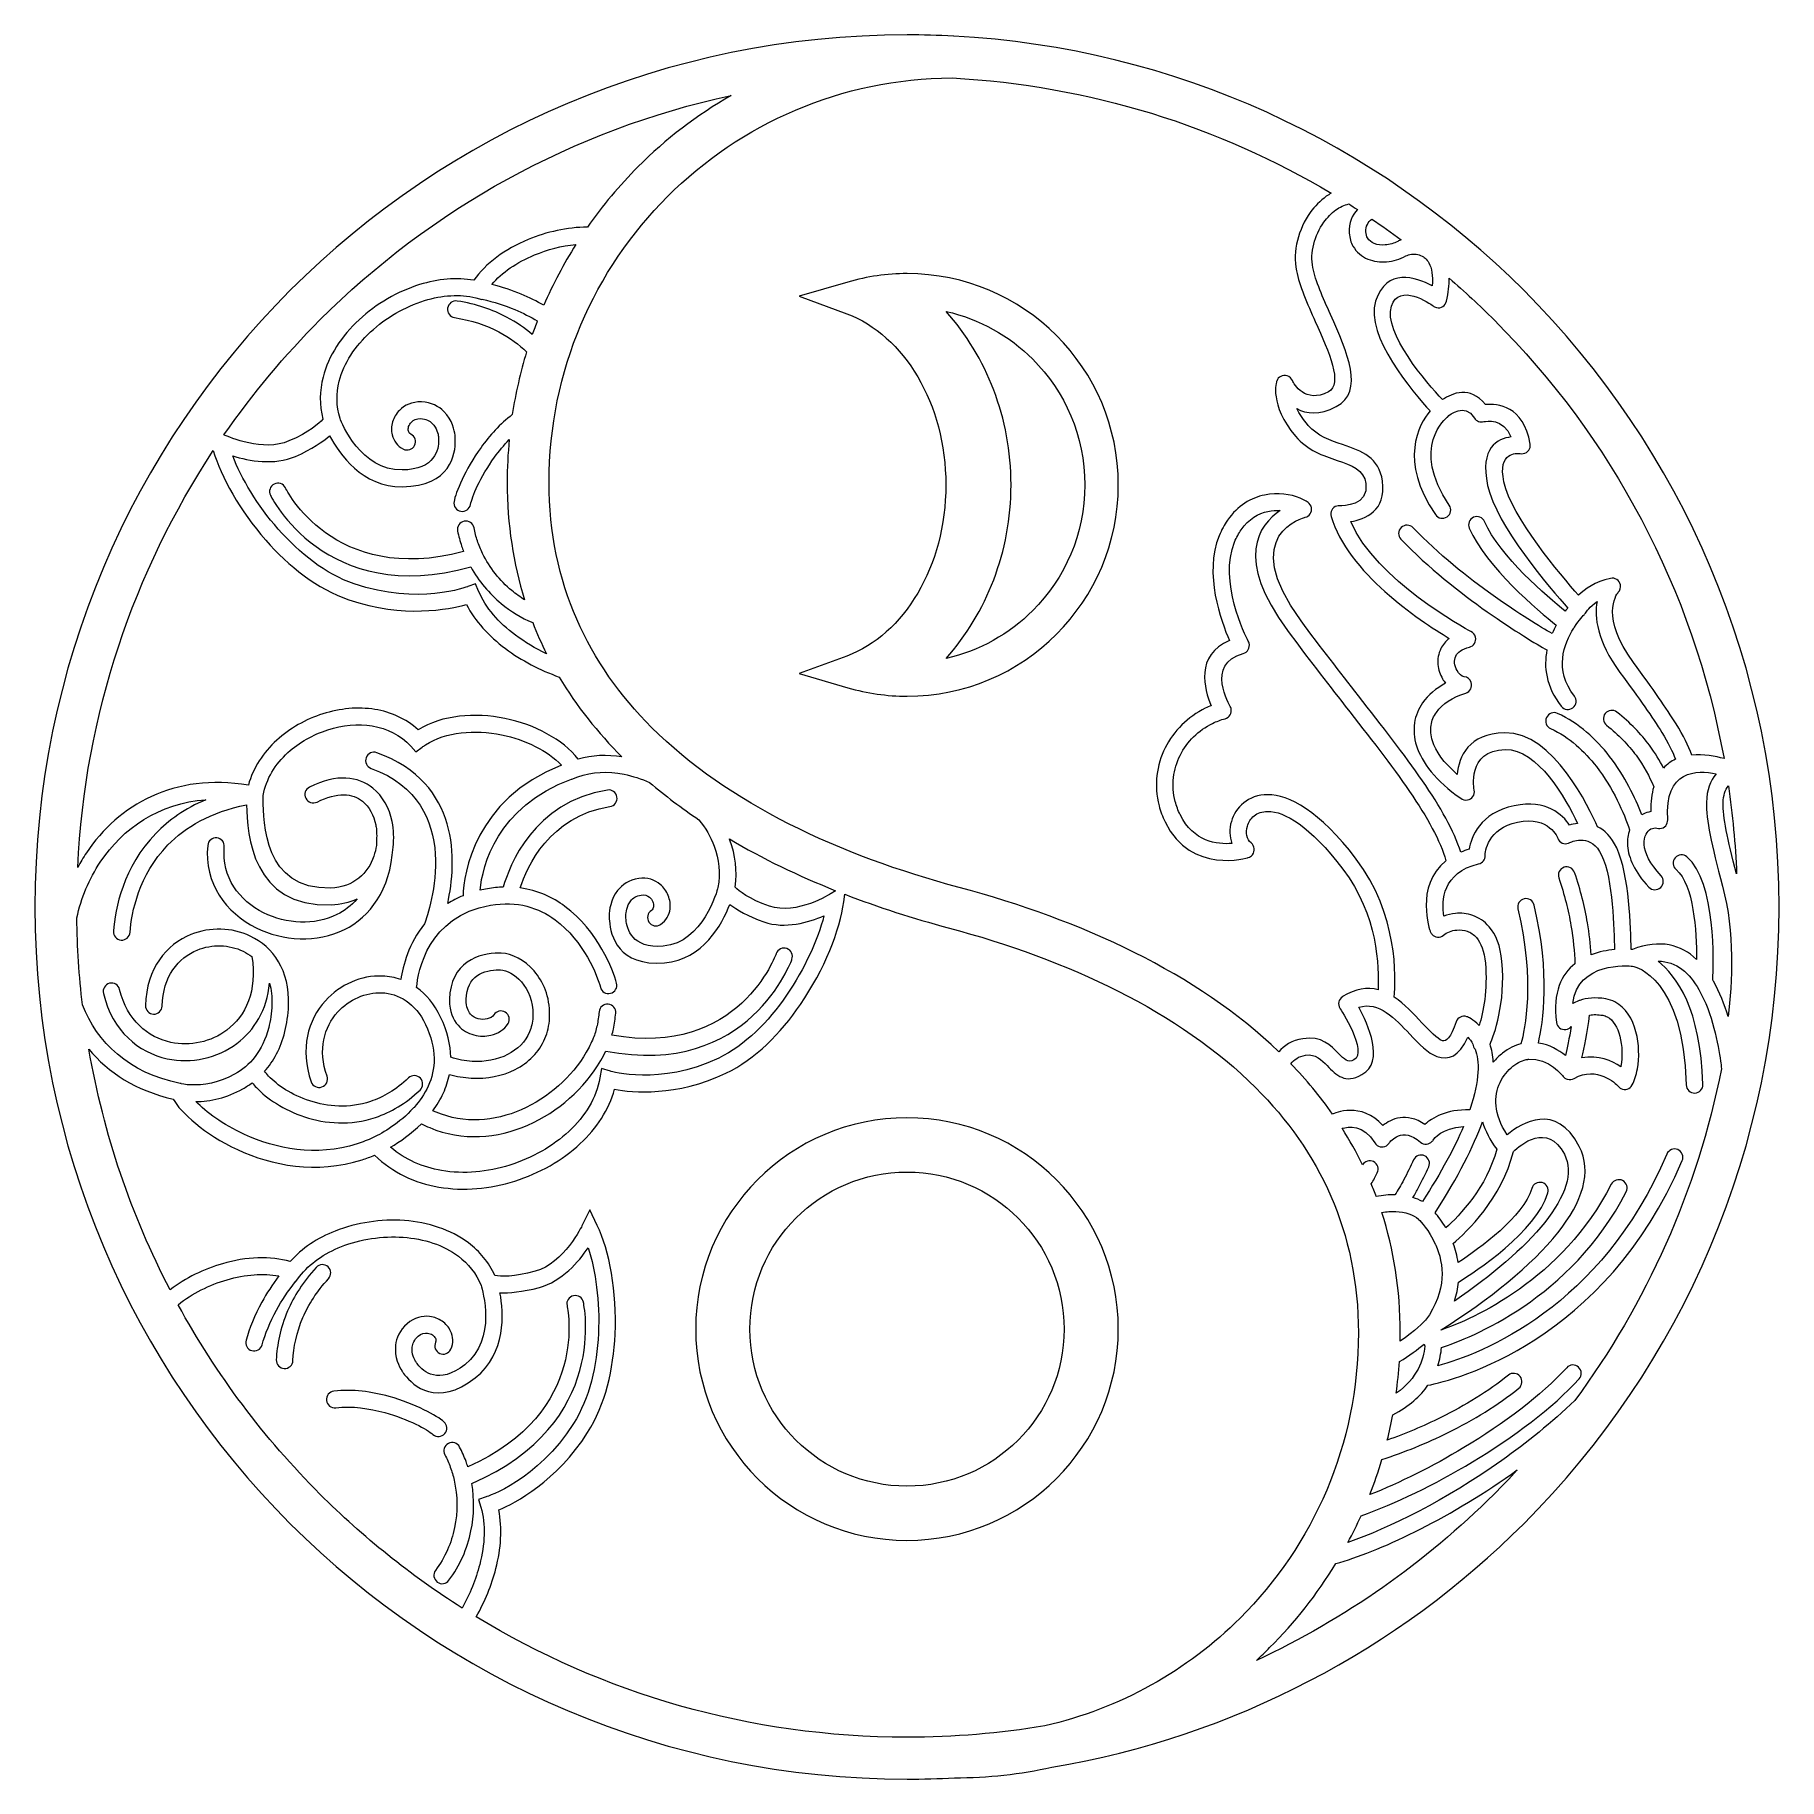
# Model space of a CAD drawing. Header units: millimetres. Extents: x -203 to 203, y -203 to 203.
import ezdxf

# ---------------------------------------------------------------- set-up
doc = ezdxf.new("R2010")
doc.units = ezdxf.units.MM
doc.header["$MEASUREMENT"] = 0
doc.layers.add('Layer 1', color=7, linetype='Continuous')

msp = doc.modelspace()

# ---------------------------------------------------------------- linework, layer by layer
at = {"layer": 'Layer 1', "lineweight": 9}
for points, knots in [([(0, 203.2), (3.6402, 203.2), (7.2575, 203.1022), (10.8507, 202.9132), (10.8507, 202.9132), (10.8867, 202.9134), (10.8867, 202.9134), (10.8867, 202.9134), (10.8867, 202.9111), (10.8867, 202.9111), (62.6649, 200.1774), (109.3052, 178.0622), (143.6838, 143.6838), (180.4558, 106.9117), (203.2, 56.1116), (203.2, 0), (203.2, -56.1116), (180.4558, -106.9117), (143.6838, -143.6838), (114.4481, -172.9195), (76.3445, -193.2864), (33.7549, -200.4074), (26.4449, -202.0337), (18.8445, -202.8955), (11.0419, -202.9022), (7.3859, -203.0982), (3.7048, -203.2), (0, -203.2), (-56.1117, -203.2), (-106.9117, -180.4558), (-143.6838, -143.6838), (-180.4558, -106.9117), (-203.2, -56.1116), (-203.2, 0), (-203.2, 56.1116), (-180.4558, 106.9117), (-143.6838, 143.6838), (-106.9116, 180.4558), (-56.1116, 203.2), (0, 203.2)], [0, 0, 0, 0, 0.07692308, 0.07692308, 0.07692308, 0.15384615, 0.15384615, 0.15384615, 0.23076923, 0.23076923, 0.23076923, 0.30769231, 0.30769231, 0.30769231, 0.38461538, 0.38461538, 0.38461538, 0.46153846, 0.46153846, 0.46153846, 0.53846154, 0.53846154, 0.53846154, 0.61538462, 0.61538462, 0.61538462, 0.69230769, 0.69230769, 0.69230769, 0.76923077, 0.76923077, 0.76923077, 0.84615385, 0.84615385, 0.84615385, 0.92307692, 0.92307692, 0.92307692, 1, 1, 1, 1]), ([(156.2555, 19.4773), (153.5151, 25.1811), (146.9621, 36.8775), (139.3675, 36.7143), (130.3151, 36.5198), (132.1624, 27.2377), (132.1674, 27.211), (132.3652, 26.154), (131.6688, 25.1366), (130.6118, 24.9387), (130.0358, 24.8309), (129.4716, 24.9887), (129.0453, 25.3257), (123.2129, 29.4186), (119.9392, 33.6511), (118.7094, 37.5838), (118.134, 39.4243), (117.9962, 41.2027), (118.2474, 42.8792), (118.5012, 44.5738), (119.1514, 46.154), (120.1476, 47.581), (121.4113, 49.391), (123.2301, 50.9337), (125.4929, 52.1234), (125.2363, 52.4412), (125.0016, 52.7826), (124.7932, 53.1426), (124.2173, 54.1373), (123.8248, 55.2971), (123.715, 56.4962), (123.6005, 57.746), (123.7915, 59.0351), (124.3942, 60.2321), (124.8295, 61.0965), (125.4682, 61.899), (126.3477, 62.5833), (119.2098, 66.8545), (102.6869, 77.9332), (98.7965, 91.0141), (98.4933, 92.0458), (99.0839, 93.1281), (100.1156, 93.4312), (100.3469, 93.4991), (100.5808, 93.5221), (100.8078, 93.5053), (101.4766, 93.4859), (107.6566, 93.4453), (106.9274, 98.6775), (106.4801, 101.8873), (103.5431, 102.8958), (100.2337, 104.032), (96.929, 105.1665), (93.332, 106.4017), (90.5331, 109.6901), (84.2658, 117.0534), (86.1265, 122.4926), (86.1316, 122.5083), (86.4642, 123.5316), (87.5636, 124.0915), (88.5869, 123.7589), (89.1538, 123.5746), (89.5783, 123.155), (89.7878, 122.6435), (90.1431, 121.9379), (92.7957, 117.1565), (98.1697, 120.0268), (101.6225, 121.871), (98.3479, 129.2148), (95.1284, 136.4348), (93.2652, 140.6133), (91.418, 144.7557), (90.7308, 148.2268), (89.8253, 152.7995), (91.1988, 157.9654), (93.9612, 161.8217), (95.0061, 163.2805), (96.2632, 164.5682), (97.6853, 165.5838), (98.0566, 165.8489), (98.4385, 166.0949), (98.8304, 166.3199), (72.7251, 181.8646), (42.6506, 191.4392), (10.4895, 193.1579), (-15.3879, 193.0511), (-38.8054, 182.5284), (-55.7797, 165.5661), (-72.8408, 148.5171), (-83.3934, 124.9635), (-83.3934, 98.9468), (-83.3934, 75.3399), (-74.2145, 56.5551), (-59.4925, 41.8436), (-41.6582, 24.0219), (-15.6835, 12.0132), (12.1449, 4.5618), (40.7223, -3.0901), (67.5733, -15.4295), (86.6494, -33.7503), (87.8445, -32.2965), (89.6208, -31.0948), (92.2611, -30.6784), (96.5731, -29.9984), (98.7512, -32.251), (100.6979, -34.2643), (101.7912, -35.3951), (102.7522, -36.3889), (104.1008, -35.6452), (107.4999, -33.7707), (100.8995, -23.624), (100.8807, -23.5949), (100.2954, -22.6938), (100.5514, -21.4885), (101.4525, -20.9032), (101.4525, -20.9032), (101.4758, -20.8885), (101.4758, -20.8885), (104.546, -18.9471), (107.2789, -18.6391), (109.7494, -19.2805), (110.0396, -14.0765), (109.6898, -1.8444), (101.5777, 8.811), (93.8419, 18.9722), (87.9602, 22.275), (84.0438, 22.2801), (82.7291, 22.2817), (81.6744, 21.8772), (80.8898, 21.2446), (80.1064, 20.613), (79.573, 19.7459), (79.3069, 18.8245), (78.8776, 17.3387), (79.1437, 15.7556), (80.1917, 14.9157), (81.0297, 14.242), (81.1628, 13.0163), (80.4891, 12.1783), (80.2317, 11.8582), (79.8937, 11.6411), (79.5276, 11.5323), (79.5276, 11.5323), (79.5283, 11.5302), (79.5283, 11.5302), (79.4899, 11.5188), (66.1762, 7.3785), (60.135, 19.8271), (59.5312, 21.0714), (59.0692, 22.3256), (58.7389, 23.5773), (57.4765, 28.3607), (58.1399, 33.0638), (60.1374, 37.0629), (62.1244, 41.0409), (65.44, 44.3243), (69.495, 46.2921), (69.9475, 46.5117), (70.4097, 46.715), (70.8804, 46.901), (69.2458, 50.7291), (67.0623, 58.6862), (75.1447, 62.0864), (73.1618, 66.5967), (69.1107, 77.7061), (72.728, 86.5121), (73.2867, 87.8722), (73.9349, 89.0616), (74.6502, 90.097), (77.067, 93.5954), (80.2205, 95.3374), (83.3168, 95.9841), (86.3864, 96.6251), (89.4066, 96.1647), (91.5846, 95.27), (92.2829, 94.9832), (92.9069, 94.648), (93.4321, 94.2852), (94.3164, 93.6746), (94.5384, 92.4626), (93.9278, 91.5783), (93.6479, 91.1729), (93.2416, 90.9068), (92.7985, 90.7962), (92.7985, 90.7962), (92.7993, 90.7929), (92.7993, 90.7929), (92.7541, 90.7816), (76.8337, 87.0638), (91.8038, 66.7112), (96.329, 60.559), (100.8733, 54.7449), (105.1935, 49.2176), (116.2648, 35.0528), (125.8968, 22.7294), (129.0306, 12.784), (129.635, 13.0372), (130.2812, 13.269), (130.9744, 13.4754), (131.48, 16.2323), (133.4886, 21.9428), (141.4706, 23.5976), (149.0345, 25.1657), (152.7963, 21.4425), (154.3601, 19.1028), (154.9053, 19.26), (155.5494, 19.4025), (156.2555, 19.4773)], [0, 0, 0, 0, 0.01449275, 0.01449275, 0.01449275, 0.02898551, 0.02898551, 0.02898551, 0.04347826, 0.04347826, 0.04347826, 0.05797101, 0.05797101, 0.05797101, 0.07246377, 0.07246377, 0.07246377, 0.08695652, 0.08695652, 0.08695652, 0.10144928, 0.10144928, 0.10144928, 0.11594203, 0.11594203, 0.11594203, 0.13043478, 0.13043478, 0.13043478, 0.14492754, 0.14492754, 0.14492754, 0.15942029, 0.15942029, 0.15942029, 0.17391304, 0.17391304, 0.17391304, 0.1884058, 0.1884058, 0.1884058, 0.20289855, 0.20289855, 0.20289855, 0.2173913, 0.2173913, 0.2173913, 0.23188406, 0.23188406, 0.23188406, 0.24637681, 0.24637681, 0.24637681, 0.26086957, 0.26086957, 0.26086957, 0.27536232, 0.27536232, 0.27536232, 0.28985507, 0.28985507, 0.28985507, 0.30434783, 0.30434783, 0.30434783, 0.31884058, 0.31884058, 0.31884058, 0.33333333, 0.33333333, 0.33333333, 0.34782609, 0.34782609, 0.34782609, 0.36231884, 0.36231884, 0.36231884, 0.37681159, 0.37681159, 0.37681159, 0.39130435, 0.39130435, 0.39130435, 0.4057971, 0.4057971, 0.4057971, 0.42028986, 0.42028986, 0.42028986, 0.43478261, 0.43478261, 0.43478261, 0.44927536, 0.44927536, 0.44927536, 0.46376812, 0.46376812, 0.46376812, 0.47826087, 0.47826087, 0.47826087, 0.49275362, 0.49275362, 0.49275362, 0.50724638, 0.50724638, 0.50724638, 0.52173913, 0.52173913, 0.52173913, 0.53623188, 0.53623188, 0.53623188, 0.55072464, 0.55072464, 0.55072464, 0.56521739, 0.56521739, 0.56521739, 0.57971014, 0.57971014, 0.57971014, 0.5942029, 0.5942029, 0.5942029, 0.60869565, 0.60869565, 0.60869565, 0.62318841, 0.62318841, 0.62318841, 0.63768116, 0.63768116, 0.63768116, 0.65217391, 0.65217391, 0.65217391, 0.66666667, 0.66666667, 0.66666667, 0.68115942, 0.68115942, 0.68115942, 0.69565217, 0.69565217, 0.69565217, 0.71014493, 0.71014493, 0.71014493, 0.72463768, 0.72463768, 0.72463768, 0.73913043, 0.73913043, 0.73913043, 0.75362319, 0.75362319, 0.75362319, 0.76811594, 0.76811594, 0.76811594, 0.7826087, 0.7826087, 0.7826087, 0.79710145, 0.79710145, 0.79710145, 0.8115942, 0.8115942, 0.8115942, 0.82608696, 0.82608696, 0.82608696, 0.84057971, 0.84057971, 0.84057971, 0.85507246, 0.85507246, 0.85507246, 0.86956522, 0.86956522, 0.86956522, 0.88405797, 0.88405797, 0.88405797, 0.89855072, 0.89855072, 0.89855072, 0.91304348, 0.91304348, 0.91304348, 0.92753623, 0.92753623, 0.92753623, 0.94202899, 0.94202899, 0.94202899, 0.95652174, 0.95652174, 0.95652174, 0.97101449, 0.97101449, 0.97101449, 0.98550725, 0.98550725, 0.98550725, 1, 1, 1, 1]), ([(-159.1433, 109.9959), (-157.9295, 109.4437), (-149.9533, 106.0203), (-144.0153, 108.5803), (-139.2235, 110.6462), (-136.9861, 112.6564), (-136.0997, 113.6347), (-136.9458, 116.9724), (-136.8644, 120.2833), (-136.0607, 123.4483), (-134.791, 128.4492), (-131.7133, 133.071), (-127.6604, 136.8302), (-123.6592, 140.5413), (-118.6837, 143.429), (-113.5579, 145.0117), (-109.3109, 146.3229), (-104.9448, 146.7459), (-100.91, 146.0155), (-98.2218, 149.9379), (-93.6192, 153.2964), (-88.2837, 155.5147), (-83.9772, 157.3049), (-79.1588, 158.3738), (-74.4626, 158.4133), (-70.9498, 163.4386), (-67.0052, 168.14), (-62.6803, 172.4619), (-56.2322, 178.9054), (-48.9414, 184.5066), (-40.9878, 189.0873), (-77.9559, 181.1117), (-110.9939, 162.5723), (-136.7832, 136.7832), (-145.0103, 128.556), (-152.4995, 119.5908), (-159.1433, 109.9959)], [0, 0, 0, 0, 0.08333333, 0.08333333, 0.08333333, 0.16666667, 0.16666667, 0.16666667, 0.25, 0.25, 0.25, 0.33333333, 0.33333333, 0.33333333, 0.41666667, 0.41666667, 0.41666667, 0.5, 0.5, 0.5, 0.58333333, 0.58333333, 0.58333333, 0.66666667, 0.66666667, 0.66666667, 0.75, 0.75, 0.75, 0.83333333, 0.83333333, 0.83333333, 0.91666667, 0.91666667, 0.91666667, 1, 1, 1, 1]), ([(173.9733, 27.9995), (173.0235, 30.3848), (171.6953, 32.8788), (169.8561, 35.3525), (168.0833, 37.7367), (165.8379, 40.1065), (163.0035, 42.3491), (162.1613, 43.0145), (162.0179, 44.2367), (162.6833, 45.0789), (163.3486, 45.9211), (164.5708, 46.0644), (165.413, 45.3991), (168.5439, 42.9219), (171.0238, 40.3045), (172.9823, 37.6705), (174.3013, 35.8965), (175.3849, 34.1165), (176.2725, 32.3673), (177.0936, 33.279), (178.0414, 33.9482), (179.0601, 34.4267), (178.3663, 36.2557), (177.3624, 38.226), (175.8562, 40.6795), (173.7446, 44.1195), (170.6574, 48.4897), (166.0996, 54.6742), (160.7033, 61.9964), (160.1359, 67.5579), (160.7819, 71.1553), (158.9782, 69.9717), (158.2424, 68.6796), (158.2391, 68.6739), (158.2391, 68.6739), (158.2368, 68.6753), (158.2368, 68.6753), (158.1412, 68.5115), (158.0199, 68.359), (157.8731, 68.224), (157.8731, 68.224), (157.873, 68.224), (157.873, 68.224), (157.6322, 67.9802), (156.5904, 66.8903), (155.5063, 65.2264), (155.4582, 65.1361), (155.4022, 65.0483), (155.3384, 64.9641), (155.3384, 64.9641), (155.3374, 64.9628), (155.3374, 64.9628), (153.0517, 61.3382), (150.7524, 55.2314), (155.5012, 49.1555), (156.1623, 48.309), (156.0121, 47.0868), (155.1656, 46.4256), (154.3192, 45.7645), (153.097, 45.9147), (152.4358, 46.7612), (148.8182, 51.3896), (148.3197, 55.9782), (149.1014, 59.8997), (144.3726, 62.583), (127.9858, 72.3429), (115.0986, 85.6733), (114.3534, 86.4481), (114.3772, 87.6806), (115.152, 88.4259), (115.9269, 89.1711), (117.1593, 89.1473), (117.9046, 88.3725), (129.8609, 76.005), (144.9541, 66.7824), (150.296, 63.7037), (150.5917, 64.395), (150.9144, 65.0494), (151.2483, 65.6615), (147.1418, 68.9443), (134.9594, 79.1934), (131.0008, 88.249), (130.5712, 89.2344), (131.0219, 90.3815), (132.0073, 90.8111), (132.9926, 91.2406), (134.1398, 90.7899), (134.5693, 89.8045), (138.1073, 81.7112), (149.2213, 72.2734), (153.3759, 68.9345), (153.5733, 69.1937), (153.7622, 69.4314), (153.9381, 69.6462), (149.9717, 74.0992), (137.2739, 88.913), (135.2721, 98.2247), (133.3693, 107.0756), (137.6224, 109.1357), (140.7257, 109.5156), (138.9419, 114.0014), (134.9433, 113.2114), (134.4128, 113.0847), (133.5921, 112.8405), (132.6774, 113.1616), (132.2033, 113.9238), (129.8743, 117.6654), (126.4303, 114.6607), (125.9761, 114.2383), (125.9269, 114.1871), (125.8746, 114.1379), (125.8189, 114.0912), (125.7945, 114.0708), (117.1652, 107.0851), (126.3352, 93.6127), (126.9415, 92.7242), (126.7128, 91.5122), (125.8242, 90.9058), (124.9357, 90.2995), (123.7237, 90.5282), (123.1173, 91.4168), (114.5395, 104.0194), (119.2217, 112.373), (121.8817, 115.5923), (117.9506, 119.8588), (106.5964, 133.101), (109.1676, 141.1465), (111.7002, 149.0709), (118.5688, 146.7599), (122.36, 144.7382), (122.5886, 147.1262), (122.249, 148.8577), (121.5855, 150.0531), (121.3437, 150.4888), (121.0578, 150.8486), (120.7429, 151.1384), (120.5992, 151.2534), (120.4548, 151.3672), (120.3107, 151.4818), (119.906, 151.7573), (119.4646, 151.9418), (119.0141, 152.0449), (118.0232, 152.2718), (117.0031, 152.1191), (116.225, 151.6872), (114.8761, 150.9386), (113.3079, 150.4777), (111.7539, 150.3552), (110.2499, 150.2366), (108.7286, 150.4279), (107.3883, 150.9723), (105.9437, 151.5591), (104.7122, 152.5466), (103.913, 153.9868), (103.4329, 154.8519), (103.1219, 155.8549), (103.0316, 157.0007), (102.84, 159.4309), (103.7293, 161.2171), (104.9632, 162.5121), (104.2868, 162.9497), (103.6084, 163.3846), (102.9261, 163.814), (101.8674, 163.5557), (100.8635, 163.0698), (99.9424, 162.4118), (98.894, 161.6631), (97.9445, 160.6823), (97.1331, 159.5494), (94.9556, 156.5094), (93.8629, 152.4878), (94.5586, 148.974), (95.1663, 145.9046), (96.9164, 141.9797), (98.6818, 138.0208), (102.6328, 129.1604), (106.6513, 120.1481), (99.9997, 116.5954), (96.082, 114.5029), (93.0454, 114.9183), (90.8318, 116.1205), (91.4021, 114.979), (92.2474, 113.6682), (93.4917, 112.2064), (95.5774, 109.756), (98.6638, 108.6961), (101.4996, 107.7225), (106.0067, 106.1751), (110.0066, 104.8016), (110.7857, 99.2112), (111.7499, 92.2925), (106.7168, 90.3467), (103.3747, 89.8106), (109.288, 76.085), (130.0988, 64.875), (131.403, 64.1826), (131.9085, 63.9405), (132.3064, 63.4832), (132.453, 62.8969), (132.7141, 61.8526), (132.0791, 60.7943), (131.0348, 60.5332), (129.2776, 60.0922), (128.3015, 59.3327), (127.8713, 58.4783), (127.6162, 57.9718), (127.5372, 57.407), (127.5885, 56.847), (127.6443, 56.2365), (127.8539, 55.6292), (128.1635, 55.0945), (128.6183, 54.309), (129.2314, 53.7372), (129.796, 53.6583), (130.5537, 53.5855), (131.2305, 53.0698), (131.471, 52.2976), (131.791, 51.27), (131.2175, 50.1775), (130.19, 49.8575), (127.0801, 48.8851), (124.7038, 47.3151), (123.335, 45.3544), (122.6902, 44.4308), (122.2696, 43.4093), (122.1056, 42.3149), (121.939, 41.2026), (122.0362, 40.0037), (122.4304, 38.7429), (123.1962, 36.2938), (125.0436, 33.633), (128.1892, 30.9068), (128.59, 34.977), (130.7327, 40.4191), (139.2912, 40.603), (150.5941, 40.8459), (159.1036, 22.8128), (160.891, 18.7137), (162.5215, 17.9054), (164.1132, 16.3959), (165.369, 13.75), (168.3098, 7.5541), (168.6756, -5.0372), (168.7037, -9.8661), (168.8246, -9.8733), (168.9339, -9.8808), (169.0299, -9.888), (175.5341, -7.3611), (180.3748, -8.833), (183.9737, -12.1959), (183.9769, -5.6442), (183.3201, 5.1639), (179.1808, 8.7274), (178.3639, 9.4305), (178.2717, 10.6631), (178.9749, 11.48), (179.6781, 12.2969), (180.9107, 12.3891), (181.7276, 11.686), (188.5635, 5.801), (187.9356, -13.3708), (187.7488, -17.0483), (187.7948, -17.1267), (187.8407, -17.2051), (187.886, -17.2841), (189.3613, -19.8546), (190.4744, -22.7495), (191.3122, -25.542), (192.3198, -17.6011), (192.9014, -5.9269), (190.011, 4.8547), (187.4009, 14.5914), (186.163, 20.3871), (186.2645, 24.36), (186.341, 27.3554), (187.1006, 29.3337), (188.531, 30.9967), (184.0674, 31.9841), (176.4644, 32.0057), (177.2449, 20.344), (177.3164, 19.2702), (176.5039, 18.3416), (175.4301, 18.27), (175.1916, 18.2541), (174.9604, 18.2819), (174.744, 18.3465), (174.2894, 18.4826), (173.7944, 18.4181), (173.3487, 18.1849), (172.8921, 17.946), (172.481, 17.5328), (172.1897, 16.9708), (171.8649, 16.3446), (171.6941, 15.5376), (171.7659, 14.5736), (171.7659, 14.5736), (171.7678, 14.5426), (171.7678, 14.5426), (171.9193, 12.6044), (173.0233, 10.1376), (175.6865, 7.2952), (176.4234, 6.512), (176.3858, 5.2794), (175.6026, 4.5425), (174.8193, 3.8057), (173.5868, 3.8432), (172.8499, 4.6265), (169.512, 8.1888), (168.1043, 11.4955), (167.8826, 14.2242), (167.8826, 14.2242), (167.8772, 14.2839), (167.8772, 14.2839), (167.775, 15.6565), (167.9695, 16.894), (168.3739, 17.962), (167.0101, 21.8867), (164.5517, 27.6336), (160.6199, 32.7198), (157.8432, 36.3119), (154.3317, 39.5662), (149.9605, 41.5687), (148.9836, 42.0151), (148.5534, 43.169), (148.9998, 44.1459), (149.4461, 45.1229), (150.6, 45.553), (151.577, 45.1067), (156.5986, 42.8062), (160.582, 39.1331), (163.7005, 35.0988), (167.2458, 30.5127), (169.6737, 25.449), (171.2296, 21.4521), (171.3347, 21.5153), (171.4414, 21.5751), (171.5492, 21.6315), (172.1007, 21.9201), (172.684, 22.1208), (173.2798, 22.2269), (173.2721, 24.5033), (173.5229, 26.4089), (173.9733, 27.9995)], [0, 0, 0, 0, 0.00877193, 0.00877193, 0.00877193, 0.01754386, 0.01754386, 0.01754386, 0.02631579, 0.02631579, 0.02631579, 0.03508772, 0.03508772, 0.03508772, 0.04385965, 0.04385965, 0.04385965, 0.05263158, 0.05263158, 0.05263158, 0.06140351, 0.06140351, 0.06140351, 0.07017544, 0.07017544, 0.07017544, 0.07894737, 0.07894737, 0.07894737, 0.0877193, 0.0877193, 0.0877193, 0.09649123, 0.09649123, 0.09649123, 0.10526316, 0.10526316, 0.10526316, 0.11403509, 0.11403509, 0.11403509, 0.12280702, 0.12280702, 0.12280702, 0.13157895, 0.13157895, 0.13157895, 0.14035088, 0.14035088, 0.14035088, 0.14912281, 0.14912281, 0.14912281, 0.15789474, 0.15789474, 0.15789474, 0.16666667, 0.16666667, 0.16666667, 0.1754386, 0.1754386, 0.1754386, 0.18421053, 0.18421053, 0.18421053, 0.19298246, 0.19298246, 0.19298246, 0.20175439, 0.20175439, 0.20175439, 0.21052632, 0.21052632, 0.21052632, 0.21929825, 0.21929825, 0.21929825, 0.22807018, 0.22807018, 0.22807018, 0.23684211, 0.23684211, 0.23684211, 0.24561404, 0.24561404, 0.24561404, 0.25438596, 0.25438596, 0.25438596, 0.26315789, 0.26315789, 0.26315789, 0.27192982, 0.27192982, 0.27192982, 0.28070175, 0.28070175, 0.28070175, 0.28947368, 0.28947368, 0.28947368, 0.29824561, 0.29824561, 0.29824561, 0.30701754, 0.30701754, 0.30701754, 0.31578947, 0.31578947, 0.31578947, 0.3245614, 0.3245614, 0.3245614, 0.33333333, 0.33333333, 0.33333333, 0.34210526, 0.34210526, 0.34210526, 0.35087719, 0.35087719, 0.35087719, 0.35964912, 0.35964912, 0.35964912, 0.36842105, 0.36842105, 0.36842105, 0.37719298, 0.37719298, 0.37719298, 0.38596491, 0.38596491, 0.38596491, 0.39473684, 0.39473684, 0.39473684, 0.40350877, 0.40350877, 0.40350877, 0.4122807, 0.4122807, 0.4122807, 0.42105263, 0.42105263, 0.42105263, 0.42982456, 0.42982456, 0.42982456, 0.43859649, 0.43859649, 0.43859649, 0.44736842, 0.44736842, 0.44736842, 0.45614035, 0.45614035, 0.45614035, 0.46491228, 0.46491228, 0.46491228, 0.47368421, 0.47368421, 0.47368421, 0.48245614, 0.48245614, 0.48245614, 0.49122807, 0.49122807, 0.49122807, 0.5, 0.5, 0.5, 0.50877193, 0.50877193, 0.50877193, 0.51754386, 0.51754386, 0.51754386, 0.52631579, 0.52631579, 0.52631579, 0.53508772, 0.53508772, 0.53508772, 0.54385965, 0.54385965, 0.54385965, 0.55263158, 0.55263158, 0.55263158, 0.56140351, 0.56140351, 0.56140351, 0.57017544, 0.57017544, 0.57017544, 0.57894737, 0.57894737, 0.57894737, 0.5877193, 0.5877193, 0.5877193, 0.59649123, 0.59649123, 0.59649123, 0.60526316, 0.60526316, 0.60526316, 0.61403509, 0.61403509, 0.61403509, 0.62280702, 0.62280702, 0.62280702, 0.63157895, 0.63157895, 0.63157895, 0.64035088, 0.64035088, 0.64035088, 0.64912281, 0.64912281, 0.64912281, 0.65789474, 0.65789474, 0.65789474, 0.66666667, 0.66666667, 0.66666667, 0.6754386, 0.6754386, 0.6754386, 0.68421053, 0.68421053, 0.68421053, 0.69298246, 0.69298246, 0.69298246, 0.70175439, 0.70175439, 0.70175439, 0.71052632, 0.71052632, 0.71052632, 0.71929825, 0.71929825, 0.71929825, 0.72807018, 0.72807018, 0.72807018, 0.73684211, 0.73684211, 0.73684211, 0.74561404, 0.74561404, 0.74561404, 0.75438596, 0.75438596, 0.75438596, 0.76315789, 0.76315789, 0.76315789, 0.77192982, 0.77192982, 0.77192982, 0.78070175, 0.78070175, 0.78070175, 0.78947368, 0.78947368, 0.78947368, 0.79824561, 0.79824561, 0.79824561, 0.80701754, 0.80701754, 0.80701754, 0.81578947, 0.81578947, 0.81578947, 0.8245614, 0.8245614, 0.8245614, 0.83333333, 0.83333333, 0.83333333, 0.84210526, 0.84210526, 0.84210526, 0.85087719, 0.85087719, 0.85087719, 0.85964912, 0.85964912, 0.85964912, 0.86842105, 0.86842105, 0.86842105, 0.87719298, 0.87719298, 0.87719298, 0.88596491, 0.88596491, 0.88596491, 0.89473684, 0.89473684, 0.89473684, 0.90350877, 0.90350877, 0.90350877, 0.9122807, 0.9122807, 0.9122807, 0.92105263, 0.92105263, 0.92105263, 0.92982456, 0.92982456, 0.92982456, 0.93859649, 0.93859649, 0.93859649, 0.94736842, 0.94736842, 0.94736842, 0.95614035, 0.95614035, 0.95614035, 0.96491228, 0.96491228, 0.96491228, 0.97368421, 0.97368421, 0.97368421, 0.98245614, 0.98245614, 0.98245614, 0.99122807, 0.99122807, 0.99122807, 1, 1, 1, 1]), ([(108.3038, 160.3017), (107.4635, 159.6097), (106.8153, 158.6382), (106.9203, 157.3058), (106.9658, 156.728), (107.1044, 156.2551), (107.3137, 155.8778), (107.6458, 155.2793), (108.1936, 154.8541), (108.8522, 154.5866), (109.6154, 154.2766), (110.5225, 154.1709), (111.4489, 154.2439), (112.4725, 154.3245), (113.485, 154.6168), (114.334, 155.088), (114.5867, 155.2283), (114.8511, 155.3542), (115.1247, 155.4652), (112.8873, 157.1245), (110.6139, 158.7381), (108.3038, 160.3017)], [0, 0, 0, 0, 0.14285714, 0.14285714, 0.14285714, 0.28571429, 0.28571429, 0.28571429, 0.42857143, 0.42857143, 0.42857143, 0.57142857, 0.57142857, 0.57142857, 0.71428571, 0.71428571, 0.71428571, 0.85714286, 0.85714286, 0.85714286, 1, 1, 1, 1]), ([(-96.7513, 145.0712), (-94.278, 144.4337), (-91.9903, 143.6574), (-89.892, 142.7843), (-87.9929, 141.9942), (-86.2402, 141.1233), (-84.6376, 140.2028), (-82.5015, 145.1347), (-79.9945, 149.8687), (-77.1511, 154.3694), (-80.4501, 154.0397), (-83.7554, 153.1768), (-86.7892, 151.9156), (-90.8724, 150.2182), (-94.4242, 147.8247), (-96.7513, 145.0712)], [0, 0, 0, 0, 0.2, 0.2, 0.2, 0.4, 0.4, 0.4, 0.6, 0.6, 0.6, 0.8, 0.8, 0.8, 1, 1, 1, 1]), ([(0, 147.5821), (13.5953, 147.5821), (25.9038, 142.0712), (34.8136, 133.1614), (43.7233, 124.2516), (49.2342, 111.943), (49.2342, 98.3478), (49.2342, 84.7526), (43.7233, 72.444), (34.8136, 63.5343), (25.9038, 54.6245), (13.5953, 49.1136), (0, 49.1136), (-2.3327, 49.1136), (-4.6604, 49.2838), (-6.97, 49.6119), (-9.2631, 49.9378), (-11.5363, 50.4334), (-13.7758, 51.0853), (-13.7758, 51.0853), (-25.099, 54.3816), (-25.099, 54.3816), (-25.099, 54.3816), (-14.035, 58.4814), (-14.035, 58.4814), (-7.3941, 60.9422), (-1.6204, 66.1697), (2.492, 73.1505), (6.6065, 80.1352), (9.0443, 88.8558), (9.0443, 98.3478), (9.0443, 107.8399), (6.6065, 116.5604), (2.492, 123.545), (-1.6204, 130.5258), (-7.3941, 135.7534), (-14.035, 138.2143), (-14.035, 138.2143), (-25.099, 142.3142), (-25.099, 142.3142), (-25.099, 142.3142), (-13.7758, 145.6104), (-13.7758, 145.6104), (-11.5363, 146.2622), (-9.2631, 146.7578), (-6.97, 147.0837), (-4.6604, 147.4118), (-2.3327, 147.5821), (0, 147.5821)], [0, 0, 0, 0, 0.0625, 0.0625, 0.0625, 0.125, 0.125, 0.125, 0.1875, 0.1875, 0.1875, 0.25, 0.25, 0.25, 0.3125, 0.3125, 0.3125, 0.375, 0.375, 0.375, 0.4375, 0.4375, 0.4375, 0.5, 0.5, 0.5, 0.5625, 0.5625, 0.5625, 0.625, 0.625, 0.625, 0.6875, 0.6875, 0.6875, 0.75, 0.75, 0.75, 0.8125, 0.8125, 0.8125, 0.875, 0.875, 0.875, 0.9375, 0.9375, 0.9375, 1, 1, 1, 1]), ([(126.3125, 146.5077), (126.3481, 144.9376), (126.1638, 143.1492), (125.7004, 141.1252), (125.4604, 140.0766), (124.4157, 139.4212), (123.3671, 139.6612), (123.0676, 139.7297), (122.8001, 139.8641), (122.5764, 140.0452), (121.8186, 140.5947), (114.6701, 145.594), (112.8734, 139.9722), (110.9054, 133.8141), (121.1749, 122.0616), (124.758, 118.2087), (126.9944, 119.7118), (131.2472, 121.5446), (134.7547, 117.0692), (137.5443, 117.3362), (143.6807, 116.856), (145.1856, 107.8703), (145.3625, 106.8091), (144.6455, 105.8054), (143.5843, 105.6286), (143.3268, 105.5856), (143.0727, 105.5955), (142.8329, 105.65), (142.1371, 105.7466), (137.56, 106.1248), (139.0846, 99.033), (140.8401, 90.8672), (152.3356, 77.3272), (156.4907, 72.6376), (157.9051, 74.0422), (160.3018, 75.8037), (163.9027, 76.5753), (164.9555, 76.7985), (165.9899, 76.1259), (166.2131, 75.0731), (166.3515, 74.4202), (166.1453, 73.7744), (165.7176, 73.3247), (165.2168, 72.7015), (161.5141, 67.4617), (169.2411, 56.9769), (173.856, 50.7149), (176.9967, 46.266), (179.1808, 42.7078), (180.927, 39.8633), (182.0678, 37.5781), (182.852, 35.408), (185.5971, 35.6614), (188.3792, 35.1201), (190.3585, 34.5679), (183.2216, 74.1297), (164.0563, 109.5101), (136.7832, 136.7832), (133.4148, 140.1516), (129.9211, 143.3944), (126.3125, 146.5077)], [0, 0, 0, 0, 0.05, 0.05, 0.05, 0.1, 0.1, 0.1, 0.15, 0.15, 0.15, 0.2, 0.2, 0.2, 0.25, 0.25, 0.25, 0.3, 0.3, 0.3, 0.35, 0.35, 0.35, 0.4, 0.4, 0.4, 0.45, 0.45, 0.45, 0.5, 0.5, 0.5, 0.55, 0.55, 0.55, 0.6, 0.6, 0.6, 0.65, 0.65, 0.65, 0.7, 0.7, 0.7, 0.75, 0.75, 0.75, 0.8, 0.8, 0.8, 0.85, 0.85, 0.85, 0.9, 0.9, 0.9, 0.95, 0.95, 0.95, 1, 1, 1, 1]), ([(-88.6375, 129.333), (-90.3928, 131.024), (-92.5326, 132.6483), (-95.1125, 134.0124), (-97.9688, 135.5226), (-101.3717, 136.7137), (-105.4002, 137.3237), (-106.4656, 137.4836), (-107.1995, 138.4772), (-107.0396, 139.5426), (-106.8796, 140.608), (-105.886, 141.3419), (-104.8207, 141.1819), (-100.3355, 140.5027), (-96.5203, 139.1626), (-93.2978, 137.4588), (-91.0087, 136.2485), (-89.022, 134.8542), (-87.3086, 133.3823), (-86.9333, 134.4509), (-86.5411, 135.5115), (-86.1322, 136.5638), (-87.714, 137.5001), (-89.4667, 138.3866), (-91.3864, 139.1853), (-93.701, 140.1483), (-96.244, 140.9817), (-99.0049, 141.6192), (-99.0049, 141.6192), (-99.0351, 141.5656), (-99.0351, 141.5656), (-99.0351, 141.5656), (-100.4725, 141.9305), (-100.4725, 141.9305), (-104.1704, 142.8694), (-108.3332, 142.5507), (-112.4142, 141.2907), (-116.9844, 139.8796), (-121.4272, 137.2987), (-125.0068, 133.9786), (-128.5345, 130.7066), (-131.2008, 126.7332), (-132.2788, 122.4875), (-132.9917, 119.6799), (-133.0074, 116.7458), (-132.1089, 113.8156), (-131.7148, 112.7889), (-127.2433, 101.7156), (-117.6544, 101.8218), (-109.8113, 101.9087), (-109.1047, 106.6885), (-109.1273, 108.7281), (-109.1313, 109.0961), (-109.1593, 109.3992), (-109.1745, 109.5659), (-109.1745, 109.5659), (-109.178, 109.6043), (-109.178, 109.6043), (-109.2253, 110.1257), (-109.5436, 111.6114), (-110.6286, 112.6883), (-111.2201, 113.2753), (-112.079, 113.7294), (-113.3181, 113.7837), (-114.2727, 113.8256), (-115.0051, 113.4958), (-115.488, 112.9992), (-115.788, 112.6908), (-115.9997, 112.3181), (-116.1139, 111.9313), (-116.2214, 111.567), (-116.2423, 111.2071), (-116.1682, 110.8975), (-116.0947, 110.5908), (-115.906, 110.3217), (-115.5899, 110.1619), (-114.6298, 109.6777), (-114.244, 108.5067), (-114.7282, 107.5466), (-115.2124, 106.5865), (-116.3834, 106.2007), (-117.3435, 106.6849), (-118.7688, 107.4055), (-119.6191, 108.6164), (-119.9502, 109.9979), (-120.1851, 110.979), (-120.1446, 112.0326), (-119.8501, 113.0293), (-119.5625, 114.0032), (-119.0312, 114.94), (-118.2787, 115.7136), (-117.0796, 116.9465), (-115.3376, 117.7683), (-113.1504, 117.6724), (-110.7856, 117.5688), (-109.0894, 116.6455), (-107.8836, 115.4485), (-105.9552, 113.5346), (-105.389, 110.8854), (-105.3045, 109.9551), (-105.3045, 109.9551), (-105.301, 109.9167), (-105.301, 109.9167), (-105.281, 109.6986), (-105.2444, 109.3024), (-105.2386, 108.7586), (-105.203, 105.5582), (-106.2241, 98.0595), (-117.6239, 97.9331), (-126.9054, 97.8302), (-132.2701, 105.545), (-134.5209, 109.8007), (-136.0892, 108.4332), (-138.6148, 106.661), (-142.475, 104.9967), (-147.4572, 102.8489), (-153.331, 103.9427), (-157.0988, 105.0948), (-155.1217, 99.8686), (-151.3909, 93.6101), (-146.4929, 88.0448), (-141.5456, 82.4236), (-135.44, 77.5612), (-128.8103, 75.2835), (-113.9298, 70.1707), (-102.3237, 74.6573), (-102.2899, 74.6699), (-102.2899, 74.6699), (-100.5274, 75.3346), (-100.5274, 75.3346), (-100.5274, 75.3346), (-99.8042, 73.5948), (-99.8042, 73.5948), (-98.1983, 69.7312), (-95.1146, 66.234), (-91.2386, 63.3324), (-89.0353, 61.6831), (-86.58, 60.2302), (-83.9939, 59.0127), (-85.1733, 61.3625), (-86.2488, 63.7768), (-87.2149, 66.2565), (-89.8637, 67.3711), (-92.3311, 68.8724), (-94.5397, 70.7006), (-97.3756, 73.048), (-99.7927, 75.9343), (-101.6283, 79.2335), (-135.6112, 69.775), (-148.274, 95.8541), (-148.312, 95.9298), (-148.792, 96.8899), (-148.4028, 98.0576), (-147.4427, 98.5376), (-146.4826, 99.0175), (-145.3149, 98.6283), (-144.8349, 97.6682), (-144.8014, 97.6013), (-133.698, 74.7287), (-103.3124, 82.8093), (-103.4744, 83.2266), (-103.6283, 83.6518), (-103.7737, 84.0848), (-104.1637, 85.2457), (-104.4785, 86.4216), (-104.7106, 87.6063), (-104.9169, 88.6632), (-104.2273, 89.6874), (-103.1704, 89.8937), (-102.1135, 90.1001), (-101.0893, 89.4104), (-100.8829, 88.3535), (-100.676, 87.2973), (-100.4075, 86.2851), (-100.0833, 85.32), (-99.7542, 84.3404), (-99.3513, 83.3654), (-98.8816, 82.4009), (-97.2222, 78.994), (-94.8757, 76.0404), (-92.0541, 73.7049), (-91.1143, 72.927), (-90.1228, 72.2178), (-89.0873, 71.583), (-91.7275, 79.981), (-93.1532, 89.0875), (-93.1532, 98.9468), (-93.1532, 102.2999), (-92.9934, 105.6156), (-92.6827, 108.8874), (-93.9407, 107.5955), (-95.0807, 106.2037), (-96.095, 104.7996), (-99.4554, 100.1476), (-101.3938, 95.4908), (-101.6935, 93.8026), (-101.8787, 92.7414), (-102.8894, 92.0313), (-103.9506, 92.2166), (-105.0117, 92.4018), (-105.7218, 93.4125), (-105.5365, 94.4737), (-105.1767, 96.5005), (-102.9826, 101.907), (-99.2517, 107.0719), (-97.26, 109.8292), (-94.8182, 112.555), (-91.9612, 114.7304), (-91.2, 119.7236), (-90.0831, 124.6), (-88.6375, 129.333)], [0, 0, 0, 0, 0.01428571, 0.01428571, 0.01428571, 0.02857143, 0.02857143, 0.02857143, 0.04285714, 0.04285714, 0.04285714, 0.05714286, 0.05714286, 0.05714286, 0.07142857, 0.07142857, 0.07142857, 0.08571429, 0.08571429, 0.08571429, 0.1, 0.1, 0.1, 0.11428571, 0.11428571, 0.11428571, 0.12857143, 0.12857143, 0.12857143, 0.14285714, 0.14285714, 0.14285714, 0.15714286, 0.15714286, 0.15714286, 0.17142857, 0.17142857, 0.17142857, 0.18571429, 0.18571429, 0.18571429, 0.2, 0.2, 0.2, 0.21428571, 0.21428571, 0.21428571, 0.22857143, 0.22857143, 0.22857143, 0.24285714, 0.24285714, 0.24285714, 0.25714286, 0.25714286, 0.25714286, 0.27142857, 0.27142857, 0.27142857, 0.28571429, 0.28571429, 0.28571429, 0.3, 0.3, 0.3, 0.31428571, 0.31428571, 0.31428571, 0.32857143, 0.32857143, 0.32857143, 0.34285714, 0.34285714, 0.34285714, 0.35714286, 0.35714286, 0.35714286, 0.37142857, 0.37142857, 0.37142857, 0.38571429, 0.38571429, 0.38571429, 0.4, 0.4, 0.4, 0.41428571, 0.41428571, 0.41428571, 0.42857143, 0.42857143, 0.42857143, 0.44285714, 0.44285714, 0.44285714, 0.45714286, 0.45714286, 0.45714286, 0.47142857, 0.47142857, 0.47142857, 0.48571429, 0.48571429, 0.48571429, 0.5, 0.5, 0.5, 0.51428571, 0.51428571, 0.51428571, 0.52857143, 0.52857143, 0.52857143, 0.54285714, 0.54285714, 0.54285714, 0.55714286, 0.55714286, 0.55714286, 0.57142857, 0.57142857, 0.57142857, 0.58571429, 0.58571429, 0.58571429, 0.6, 0.6, 0.6, 0.61428571, 0.61428571, 0.61428571, 0.62857143, 0.62857143, 0.62857143, 0.64285714, 0.64285714, 0.64285714, 0.65714286, 0.65714286, 0.65714286, 0.67142857, 0.67142857, 0.67142857, 0.68571429, 0.68571429, 0.68571429, 0.7, 0.7, 0.7, 0.71428571, 0.71428571, 0.71428571, 0.72857143, 0.72857143, 0.72857143, 0.74285714, 0.74285714, 0.74285714, 0.75714286, 0.75714286, 0.75714286, 0.77142857, 0.77142857, 0.77142857, 0.78571429, 0.78571429, 0.78571429, 0.8, 0.8, 0.8, 0.81428571, 0.81428571, 0.81428571, 0.82857143, 0.82857143, 0.82857143, 0.84285714, 0.84285714, 0.84285714, 0.85714286, 0.85714286, 0.85714286, 0.87142857, 0.87142857, 0.87142857, 0.88571429, 0.88571429, 0.88571429, 0.9, 0.9, 0.9, 0.91428571, 0.91428571, 0.91428571, 0.92857143, 0.92857143, 0.92857143, 0.94285714, 0.94285714, 0.94285714, 0.95714286, 0.95714286, 0.95714286, 0.97142857, 0.97142857, 0.97142857, 0.98571429, 0.98571429, 0.98571429, 1, 1, 1, 1]), ([(29.2932, 127.641), (23.852, 133.0822), (16.9033, 137.0162), (9.1275, 138.7646), (18.5024, 128.1824), (24.2433, 113.9732), (24.2433, 98.3478), (24.2433, 82.7224), (18.5024, 68.5132), (9.1275, 57.931), (16.9032, 59.6794), (23.8519, 63.6133), (29.2932, 69.0546), (36.7896, 76.5511), (41.4264, 86.9079), (41.4264, 98.3478), (41.4264, 109.7877), (36.7895, 120.1447), (29.2932, 127.641)], [0, 0, 0, 0, 0.16666667, 0.16666667, 0.16666667, 0.33333333, 0.33333333, 0.33333333, 0.5, 0.5, 0.5, 0.66666667, 0.66666667, 0.66666667, 0.83333333, 0.83333333, 0.83333333, 1, 1, 1, 1]), ([(-81.0209, 53.5836), (-85.5166, 55.1781), (-89.8593, 57.4423), (-93.5717, 60.2214), (-97.4494, 63.1242), (-100.6497, 66.5983), (-102.6476, 70.4763), (-106.6862, 69.3489), (-117.3659, 67.226), (-130.0759, 71.5931), (-137.4072, 74.1119), (-144.0723, 79.3907), (-149.4208, 85.4677), (-155.4302, 92.2956), (-159.8189, 100.1985), (-161.6233, 106.326), (-180.1479, 78.222), (-191.5388, 44.9998), (-193.2203, 9.2375), (-192.6029, 10.3947), (-191.9303, 11.5227), (-191.2038, 12.615), (-183.7681, 23.7946), (-170.745, 31.2615), (-153.4572, 28.3878), (-152.3576, 32.4343), (-149.9813, 35.9921), (-146.8541, 38.8512), (-143.8239, 41.6216), (-140.0802, 43.7376), (-136.119, 44.9986), (-132.1356, 46.2669), (-127.9169, 46.6783), (-123.9607, 46.0324), (-120.2536, 45.4271), (-116.7745, 43.9008), (-113.9158, 41.2927), (-108.2392, 44.7665), (-100.6907, 45.3553), (-93.6922, 43.927), (-86.7273, 42.5057), (-80.2267, 39.0611), (-76.6011, 34.4577), (-73.3969, 35.383), (-69.9112, 35.5068), (-66.4077, 34.9626), (-72.0652, 40.6184), (-76.9912, 46.8141), (-81.0209, 53.5836)], [0, 0, 0, 0, 0.0625, 0.0625, 0.0625, 0.125, 0.125, 0.125, 0.1875, 0.1875, 0.1875, 0.25, 0.25, 0.25, 0.3125, 0.3125, 0.3125, 0.375, 0.375, 0.375, 0.4375, 0.4375, 0.4375, 0.5, 0.5, 0.5, 0.5625, 0.5625, 0.5625, 0.625, 0.625, 0.625, 0.6875, 0.6875, 0.6875, 0.75, 0.75, 0.75, 0.8125, 0.8125, 0.8125, 0.875, 0.875, 0.875, 0.9375, 0.9375, 0.9375, 1, 1, 1, 1]), ([(125.5664, 10.7711), (123.0101, 20.1059), (113.3246, 32.4983), (102.1281, 46.8234), (97.7353, 52.4436), (93.1146, 58.3554), (88.6623, 64.4084), (76.3024, 81.2123), (81.9116, 89.0336), (86.9761, 92.3701), (86.0636, 92.4295), (85.0925, 92.3767), (84.1099, 92.1715), (81.8909, 91.7081), (79.6186, 90.4419), (77.8528, 87.8859), (77.29, 87.071), (76.7756, 86.125), (76.3271, 85.0329), (72.5695, 75.8853), (78.8582, 63.2059), (79.5041, 61.9458), (79.5967, 61.7914), (79.6694, 61.6216), (79.7175, 61.4387), (79.9912, 60.3986), (79.3699, 59.3334), (78.3298, 59.0598), (69.3723, 56.6959), (75.2845, 46.7654), (75.3011, 46.7369), (75.3011, 46.7369), (75.2983, 46.7352), (75.2983, 46.7352), (75.385, 46.5864), (75.4534, 46.4236), (75.4993, 46.2489), (75.773, 45.2088), (75.1517, 44.1436), (74.1116, 43.8699), (73.0977, 43.6024), (72.1193, 43.2366), (71.1877, 42.7846), (67.915, 41.1964), (65.237, 38.5423), (63.6297, 35.3245), (62.033, 32.1279), (61.5008, 28.376), (62.5056, 24.5686), (62.7726, 23.5569), (63.1487, 22.5374), (63.6425, 21.5199), (66.7209, 15.1765), (72.3351, 14.5357), (75.6854, 14.7971), (75.1071, 16.3857), (75.0777, 18.201), (75.5706, 19.9073), (76.0477, 21.5592), (77.0171, 23.1242), (78.4498, 24.2794), (79.8815, 25.4336), (81.7581, 26.1717), (84.0438, 26.1688), (89.0011, 26.1624), (96.0628, 22.4853), (104.6736, 11.1748), (114.4221, -1.6301), (113.944, -16.5094), (113.5265, -21.0386), (115.9091, -22.6217), (118.0327, -24.8833), (119.9901, -26.9686), (121.8341, -28.933), (123.4987, -30.7061), (124.7472, -31.1477), (125.6519, -31.4676), (126.6435, -30.4594), (127.9554, -26.7501), (128.3133, -25.7353), (129.4264, -25.2027), (130.4412, -25.5605), (130.4412, -25.5605), (130.5124, -25.5873), (130.5124, -25.5873), (130.6209, -25.6286), (131.925, -26.1417), (133.3036, -27.6053), (134.2582, -24.4837), (135.3184, -19.3626), (134.7581, -13.0544), (134.508, -10.2377), (133.7254, -8.3429), (132.681, -7.1368), (132.0484, -6.4062), (131.3102, -5.9311), (130.541, -5.6567), (129.7406, -5.3714), (128.9042, -5.2919), (128.1107, -5.3624), (126.857, -5.4737), (125.7346, -5.9363), (125.0356, -6.5415), (124.2229, -7.2447), (122.9938, -7.1559), (122.2906, -6.3432), (122.1207, -6.1468), (121.9972, -5.9262), (121.9187, -5.6945), (121.9187, -5.6945), (121.917, -5.6951), (121.917, -5.6951), (121.9043, -5.658), (118.1697, 4.896), (125.5664, 10.7711)], [0, 0, 0, 0, 0.02631579, 0.02631579, 0.02631579, 0.05263158, 0.05263158, 0.05263158, 0.07894737, 0.07894737, 0.07894737, 0.10526316, 0.10526316, 0.10526316, 0.13157895, 0.13157895, 0.13157895, 0.15789474, 0.15789474, 0.15789474, 0.18421053, 0.18421053, 0.18421053, 0.21052632, 0.21052632, 0.21052632, 0.23684211, 0.23684211, 0.23684211, 0.26315789, 0.26315789, 0.26315789, 0.28947368, 0.28947368, 0.28947368, 0.31578947, 0.31578947, 0.31578947, 0.34210526, 0.34210526, 0.34210526, 0.36842105, 0.36842105, 0.36842105, 0.39473684, 0.39473684, 0.39473684, 0.42105263, 0.42105263, 0.42105263, 0.44736842, 0.44736842, 0.44736842, 0.47368421, 0.47368421, 0.47368421, 0.5, 0.5, 0.5, 0.52631579, 0.52631579, 0.52631579, 0.55263158, 0.55263158, 0.55263158, 0.57894737, 0.57894737, 0.57894737, 0.60526316, 0.60526316, 0.60526316, 0.63157895, 0.63157895, 0.63157895, 0.65789474, 0.65789474, 0.65789474, 0.68421053, 0.68421053, 0.68421053, 0.71052632, 0.71052632, 0.71052632, 0.73684211, 0.73684211, 0.73684211, 0.76315789, 0.76315789, 0.76315789, 0.78947368, 0.78947368, 0.78947368, 0.81578947, 0.81578947, 0.81578947, 0.84210526, 0.84210526, 0.84210526, 0.86842105, 0.86842105, 0.86842105, 0.89473684, 0.89473684, 0.89473684, 0.92105263, 0.92105263, 0.92105263, 0.94736842, 0.94736842, 0.94736842, 0.97368421, 0.97368421, 0.97368421, 1, 1, 1, 1]), ([(-162.9342, 14.346), (-162.8332, 15.4156), (-161.884, 16.2008), (-160.8145, 16.0997), (-159.7449, 15.9987), (-158.9597, 15.0496), (-159.0607, 13.98), (-159.7461, 6.9178), (-155.5828, 1.4729), (-149.9005, -1.3558), (-147.2431, -2.6787), (-144.2695, -3.436), (-141.3035, -3.5305), (-138.3666, -3.6242), (-135.4338, -3.0683), (-132.8255, -1.768), (-131.089, -0.9023), (-129.4941, 0.305), (-128.1352, 1.8835), (-129.8737, 1.0903), (-131.8851, 0.6062), (-134.1771, 0.5308), (-152.6009, -0.0746), (-153.767, 16.8457), (-153.8722, 23.8165), (-162.341, 22.1137), (-168.1847, 18.5862), (-172.2093, 14.4478), (-178.9756, 7.4904), (-180.6674, -1.2499), (-181.0252, -5.9018), (-181.1052, -6.9756), (-182.0407, -7.7812), (-183.1144, -7.7013), (-184.1882, -7.6214), (-184.9939, -6.6859), (-184.914, -5.6121), (-184.5151, -0.4261), (-182.617, 9.3301), (-175, 17.1622), (-172.0429, 20.203), (-168.2332, 22.9451), (-163.3307, 25.0031), (-174.3016, 24.184), (-182.702, 18.3637), (-187.9555, 10.4647), (-190.5731, 6.5289), (-192.4196, 2.0792), (-193.4239, -2.5268), (-193.3362, -9.3749), (-192.8901, -16.1364), (-192.1083, -22.7953), (-188.7273, -31.5194), (-181.341, -38.6643), (-169.3307, -41.1219), (-169.2708, -41.1309), (-169.2108, -41.1425), (-169.1508, -41.1573), (-169.1508, -41.1573), (-169.1115, -41.1669), (-169.1115, -41.1669), (-169.1115, -41.1669), (-168.4609, -41.2984), (-168.4609, -41.2984), (-167.9943, -41.3756), (-167.4694, -41.4295), (-166.8984, -41.4536), (-164.0503, -41.5743), (-160.1725, -40.9825), (-156.6596, -38.9736), (-153.1983, -36.9943), (-150.0948, -33.6058), (-148.7222, -28.1028), (-148.3243, -26.5073), (-148.0681, -24.7424), (-147.9855, -22.793), (-147.9065, -20.9283), (-148.1037, -19.2523), (-148.5215, -17.7654), (-149.1131, -23.9925), (-152.0714, -28.7283), (-156.1241, -31.7891), (-158.4363, -33.5355), (-161.1013, -34.7261), (-163.8836, -35.3292), (-166.6606, -35.9311), (-169.562, -35.9485), (-172.3527, -35.3501), (-179.0433, -33.9152), (-185.074, -28.9837), (-187.2318, -20.133), (-187.4845, -19.0887), (-186.8427, -18.0372), (-185.7984, -17.7845), (-184.7541, -17.5318), (-183.7026, -18.1736), (-183.4499, -19.2179), (-181.6976, -26.4056), (-176.8768, -30.3941), (-171.5444, -31.5377), (-169.2976, -32.0195), (-166.9552, -32.004), (-164.7072, -31.5168), (-162.4648, -31.0307), (-160.3232, -30.0759), (-158.4725, -28.678), (-154.116, -25.3878), (-151.3502, -19.583), (-152.6238, -11.5686), (-153.2693, -11.0713), (-153.9615, -10.648), (-154.6878, -10.2998), (-156.319, -9.5177), (-158.1219, -9.0996), (-159.9476, -9.0505), (-161.7783, -9.0011), (-163.6331, -9.3242), (-165.3621, -10.024), (-169.7829, -11.8134), (-173.3547, -16.1298), (-173.5439, -23.0678), (-173.5692, -24.1416), (-174.4603, -24.9916), (-175.5341, -24.9664), (-176.6078, -24.9411), (-177.4579, -24.05), (-177.4326, -22.9762), (-177.1939, -14.2265), (-172.5624, -8.7316), (-166.8261, -6.4098), (-164.6085, -5.5121), (-162.2207, -5.0981), (-159.856, -5.1618), (-157.4862, -5.2256), (-155.14, -5.7712), (-153.0103, -6.7923), (-147.704, -9.3365), (-143.7499, -14.7578), (-144.0968, -22.9455), (-144.1916, -25.1841), (-144.4849, -27.2074), (-144.9403, -29.0331), (-145.9088, -32.9164), (-147.5963, -35.9448), (-149.6739, -38.2816), (-149.4298, -38.6304), (-149.1146, -39.0114), (-148.7346, -39.4147), (-146.7681, -41.5017), (-143.3515, -43.8068), (-139.1487, -45.1857), (-134.96, -46.5601), (-130.0257, -46.99), (-125.0381, -45.3187), (-122.0648, -44.3223), (-119.0512, -42.573), (-116.1345, -39.8248), (-115.3512, -39.0879), (-114.1188, -39.1254), (-113.3819, -39.9086), (-112.645, -40.6918), (-112.6825, -41.9243), (-113.4657, -42.6612), (-116.8165, -45.8185), (-120.3195, -47.8417), (-123.8029, -49.0091), (-129.6955, -50.9837), (-135.4734, -50.4927), (-140.3534, -48.8914), (-145.2194, -47.2948), (-149.2289, -44.569), (-151.571, -42.0835), (-151.9341, -41.6982), (-152.262, -41.3126), (-152.5524, -40.9315), (-153.2566, -41.4615), (-153.9829, -41.936), (-154.7228, -42.3591), (-158.4057, -44.4652), (-162.4254, -45.2763), (-165.6691, -45.3539), (-163.364, -47.7421), (-159.4078, -50.6724), (-154.3796, -52.9932), (-147.1283, -56.34), (-137.7664, -58.261), (-128.116, -55.169), (-126.8802, -54.773), (-125.6446, -54.2979), (-124.4136, -53.7368), (-124.4136, -53.7368), (-124.3982, -53.7298), (-124.3982, -53.7298), (-122.0529, -52.6033), (-118.1717, -50.3099), (-115.054, -46.9032), (-114.9936, -46.8253), (-114.928, -46.753), (-114.8582, -46.6865), (-113.5578, -45.2304), (-112.4014, -43.5771), (-111.562, -41.7295), (-109.8047, -37.8615), (-109.4579, -33.0666), (-112.1901, -27.3406), (-114.5673, -22.3584), (-118.4482, -20.1325), (-122.3771, -19.981), (-124.2426, -19.9092), (-126.1302, -20.2908), (-127.8862, -21.0563), (-129.6611, -21.8298), (-131.294, -22.9884), (-132.6297, -24.4609), (-135.7981, -27.9539), (-137.3144, -33.2562), (-135.1313, -39.4505), (-134.7734, -40.4653), (-135.3059, -41.5783), (-136.3208, -41.9362), (-137.3356, -42.2941), (-138.4486, -41.7616), (-138.8065, -40.7468), (-141.5304, -33.0181), (-139.5632, -26.3194), (-135.512, -21.8533), (-133.7942, -19.9596), (-131.7049, -18.4743), (-129.4417, -17.4879), (-127.1598, -16.4932), (-124.6927, -15.9979), (-122.2398, -16.0923), (-120.7795, -16.1486), (-119.3281, -16.4098), (-117.9268, -16.8932), (-117.4473, -13.7165), (-116.1131, -8.4691), (-112.4086, -3.9325), (-111.229, -0.7403), (-102.7886, 24.2668), (-124.8483, 32.2964), (-125.859, 32.6627), (-126.3812, 33.7791), (-126.0149, 34.7898), (-125.6487, 35.8004), (-124.5322, 36.3226), (-123.5216, 35.9563), (-103.955, 28.8342), (-104.8911, 10.6269), (-107.0187, 0.8133), (-105.9358, 1.4888), (-104.7489, 2.1017), (-103.4459, 2.6321), (-103.2172, 7.6974), (-100.9141, 24.9346), (-80.5317, 33.0627), (-83.7127, 36.4376), (-88.8924, 38.9764), (-94.4698, 40.1146), (-100.733, 41.3928), (-107.4131, 40.8785), (-112.2167, 37.7651), (-112.4807, 37.594), (-112.7406, 37.4138), (-112.9957, 37.2244), (-112.9957, 37.2244), (-114.4032, 36.1799), (-114.4032, 36.1799), (-114.4032, 36.1799), (-115.5882, 37.4761), (-115.5882, 37.4761), (-118.008, 40.1227), (-121.1668, 41.6312), (-124.5859, 42.1894), (-127.9348, 42.7361), (-131.5304, 42.3801), (-134.9447, 41.293), (-138.3811, 40.1991), (-141.6198, 38.3716), (-144.231, 35.9842), (-147.1861, 33.2824), (-149.3269, 29.8652), (-150.0059, 25.9982), (-149.9996, 25.7394), (-149.9973, 25.3944), (-149.9948, 24.9925), (-149.9628, 19.9499), (-149.8606, 3.9081), (-134.2991, 4.4196), (-128.8714, 4.5979), (-125.5746, 7.8727), (-124.2254, 11.8292), (-123.95, 12.6367), (-123.7529, 13.4713), (-123.6327, 14.3141), (-123.5576, 15.491), (-123.5444, 16.7329), (-123.5981, 18.0407), (-123.6435, 18.4025), (-123.7032, 18.7605), (-123.7773, 19.1129), (-124.2502, 21.3629), (-125.3001, 23.3584), (-126.8893, 24.6405), (-129.165, 26.4763), (-132.7025, 26.87), (-137.4648, 24.4592), (-138.4249, 23.975), (-139.596, 24.3608), (-140.0801, 25.3208), (-140.5643, 26.2809), (-140.1785, 27.452), (-139.2184, 27.9362), (-132.8488, 31.1607), (-127.8538, 30.4216), (-124.4494, 27.6752), (-122.1256, 25.8006), (-120.6156, 23.002), (-119.9649, 19.906), (-119.5609, 17.9834), (-119.4869, 15.9345), (-119.7553, 13.919), (-120.4222, 3.8919), (-125.0659, -2.2585), (-131.087, -5.2603), (-134.2801, -6.8521), (-137.8556, -7.5331), (-141.4255, -7.4192), (-144.9666, -7.3064), (-148.4992, -6.411), (-151.6389, -4.8481), (-158.6603, -1.3528), (-163.7975, 5.4517), (-162.9342, 14.346)], [0, 0, 0, 0, 0.00900901, 0.00900901, 0.00900901, 0.01801802, 0.01801802, 0.01801802, 0.02702703, 0.02702703, 0.02702703, 0.03603604, 0.03603604, 0.03603604, 0.04504505, 0.04504505, 0.04504505, 0.05405405, 0.05405405, 0.05405405, 0.06306306, 0.06306306, 0.06306306, 0.07207207, 0.07207207, 0.07207207, 0.08108108, 0.08108108, 0.08108108, 0.09009009, 0.09009009, 0.09009009, 0.0990991, 0.0990991, 0.0990991, 0.10810811, 0.10810811, 0.10810811, 0.11711712, 0.11711712, 0.11711712, 0.12612613, 0.12612613, 0.12612613, 0.13513514, 0.13513514, 0.13513514, 0.14414414, 0.14414414, 0.14414414, 0.15315315, 0.15315315, 0.15315315, 0.16216216, 0.16216216, 0.16216216, 0.17117117, 0.17117117, 0.17117117, 0.18018018, 0.18018018, 0.18018018, 0.18918919, 0.18918919, 0.18918919, 0.1981982, 0.1981982, 0.1981982, 0.20720721, 0.20720721, 0.20720721, 0.21621622, 0.21621622, 0.21621622, 0.22522523, 0.22522523, 0.22522523, 0.23423423, 0.23423423, 0.23423423, 0.24324324, 0.24324324, 0.24324324, 0.25225225, 0.25225225, 0.25225225, 0.26126126, 0.26126126, 0.26126126, 0.27027027, 0.27027027, 0.27027027, 0.27927928, 0.27927928, 0.27927928, 0.28828829, 0.28828829, 0.28828829, 0.2972973, 0.2972973, 0.2972973, 0.30630631, 0.30630631, 0.30630631, 0.31531532, 0.31531532, 0.31531532, 0.32432432, 0.32432432, 0.32432432, 0.33333333, 0.33333333, 0.33333333, 0.34234234, 0.34234234, 0.34234234, 0.35135135, 0.35135135, 0.35135135, 0.36036036, 0.36036036, 0.36036036, 0.36936937, 0.36936937, 0.36936937, 0.37837838, 0.37837838, 0.37837838, 0.38738739, 0.38738739, 0.38738739, 0.3963964, 0.3963964, 0.3963964, 0.40540541, 0.40540541, 0.40540541, 0.41441441, 0.41441441, 0.41441441, 0.42342342, 0.42342342, 0.42342342, 0.43243243, 0.43243243, 0.43243243, 0.44144144, 0.44144144, 0.44144144, 0.45045045, 0.45045045, 0.45045045, 0.45945946, 0.45945946, 0.45945946, 0.46846847, 0.46846847, 0.46846847, 0.47747748, 0.47747748, 0.47747748, 0.48648649, 0.48648649, 0.48648649, 0.4954955, 0.4954955, 0.4954955, 0.5045045, 0.5045045, 0.5045045, 0.51351351, 0.51351351, 0.51351351, 0.52252252, 0.52252252, 0.52252252, 0.53153153, 0.53153153, 0.53153153, 0.54054054, 0.54054054, 0.54054054, 0.54954955, 0.54954955, 0.54954955, 0.55855856, 0.55855856, 0.55855856, 0.56756757, 0.56756757, 0.56756757, 0.57657658, 0.57657658, 0.57657658, 0.58558559, 0.58558559, 0.58558559, 0.59459459, 0.59459459, 0.59459459, 0.6036036, 0.6036036, 0.6036036, 0.61261261, 0.61261261, 0.61261261, 0.62162162, 0.62162162, 0.62162162, 0.63063063, 0.63063063, 0.63063063, 0.63963964, 0.63963964, 0.63963964, 0.64864865, 0.64864865, 0.64864865, 0.65765766, 0.65765766, 0.65765766, 0.66666667, 0.66666667, 0.66666667, 0.67567568, 0.67567568, 0.67567568, 0.68468468, 0.68468468, 0.68468468, 0.69369369, 0.69369369, 0.69369369, 0.7027027, 0.7027027, 0.7027027, 0.71171171, 0.71171171, 0.71171171, 0.72072072, 0.72072072, 0.72072072, 0.72972973, 0.72972973, 0.72972973, 0.73873874, 0.73873874, 0.73873874, 0.74774775, 0.74774775, 0.74774775, 0.75675676, 0.75675676, 0.75675676, 0.76576577, 0.76576577, 0.76576577, 0.77477477, 0.77477477, 0.77477477, 0.78378378, 0.78378378, 0.78378378, 0.79279279, 0.79279279, 0.79279279, 0.8018018, 0.8018018, 0.8018018, 0.81081081, 0.81081081, 0.81081081, 0.81981982, 0.81981982, 0.81981982, 0.82882883, 0.82882883, 0.82882883, 0.83783784, 0.83783784, 0.83783784, 0.84684685, 0.84684685, 0.84684685, 0.85585586, 0.85585586, 0.85585586, 0.86486486, 0.86486486, 0.86486486, 0.87387387, 0.87387387, 0.87387387, 0.88288288, 0.88288288, 0.88288288, 0.89189189, 0.89189189, 0.89189189, 0.9009009, 0.9009009, 0.9009009, 0.90990991, 0.90990991, 0.90990991, 0.91891892, 0.91891892, 0.91891892, 0.92792793, 0.92792793, 0.92792793, 0.93693694, 0.93693694, 0.93693694, 0.94594595, 0.94594595, 0.94594595, 0.95495495, 0.95495495, 0.95495495, 0.96396396, 0.96396396, 0.96396396, 0.97297297, 0.97297297, 0.97297297, 0.98198198, 0.98198198, 0.98198198, 0.99099099, 0.99099099, 0.99099099, 1, 1, 1, 1]), ([(-94.0934, 4.641), (-92.6875, 9.5378), (-87.0331, 24.4742), (-69.8116, 27.2468), (-68.7504, 27.4151), (-67.7534, 26.6914), (-67.5851, 25.6302), (-67.4167, 24.569), (-68.1404, 23.5721), (-69.2016, 23.4037), (-83.3525, 21.1255), (-88.5318, 9.3471), (-90.0938, 4.4481), (-86.0328, 3.8949), (-82.5809, 2.2854), (-79.6849, 0.1498), (-72.069, -5.4667), (-68.42, -14.7994), (-67.6689, -17.7348), (-67.4036, -18.7791), (-68.0352, -19.8409), (-69.0795, -20.1062), (-70.1238, -20.3714), (-71.1856, -19.7399), (-71.4509, -18.6956), (-72.1113, -16.1148), (-75.3148, -7.9127), (-81.9877, -2.9917), (-85.7873, -0.1896), (-90.7544, 1.5212), (-97.0793, 0.4051), (-111.7063, -2.1757), (-113.9141, -15.0069), (-114.2479, -18.7868), (-112.0582, -20.3412), (-110.128, -22.602), (-108.6674, -25.663), (-107.064, -29.0234), (-106.3455, -32.1415), (-106.2796, -35.0113), (-104.6414, -35.5679), (-102.9599, -35.8868), (-101.3053, -35.9787), (-98.3302, -36.1441), (-95.4405, -35.5875), (-93.0463, -34.3735), (-90.7548, -33.2114), (-88.9257, -31.4354), (-87.9499, -29.1098), (-87.5128, -28.0682), (-87.2423, -26.9171), (-87.1725, -25.6623), (-87.1605, -25.4453), (-87.1534, -25.2812), (-87.1513, -25.1696), (-87.091, -21.926), (-88.244, -19.3016), (-89.8388, -17.4682), (-91.3645, -15.7141), (-93.2328, -14.7113), (-94.749, -14.6271), (-94.749, -14.6271), (-94.8706, -14.6198), (-94.8706, -14.6198), (-94.8706, -14.6198), (-95.0509, -14.6175), (-95.0509, -14.6175), (-96.7451, -14.6125), (-98.6983, -14.9731), (-100.1972, -16.0379), (-101.6117, -17.0427), (-102.6573, -18.7609), (-102.7091, -21.5516), (-102.7091, -21.5516), (-102.7115, -21.7414), (-102.7115, -21.7414), (-102.7157, -23.2224), (-102.3082, -24.2764), (-101.6866, -24.9743), (-101.2044, -25.5155), (-100.579, -25.8622), (-99.9165, -26.0385), (-99.2148, -26.2252), (-98.4764, -26.2271), (-97.8128, -26.0715), (-97.1159, -25.9079), (-96.5454, -25.5871), (-96.279, -25.1525), (-95.719, -24.2346), (-94.5206, -23.9444), (-93.6027, -24.5044), (-92.6848, -25.0645), (-92.3946, -26.2629), (-92.9546, -27.1808), (-93.791, -28.5457), (-95.2578, -29.4766), (-96.9284, -29.8686), (-98.1822, -30.1629), (-99.5786, -30.1589), (-100.9077, -29.8052), (-102.276, -29.4412), (-103.5783, -28.7129), (-104.5993, -27.5667), (-105.8122, -26.2052), (-106.6075, -24.287), (-106.6002, -21.7414), (-106.6002, -21.7414), (-106.5978, -21.4905), (-106.5978, -21.4905), (-106.5188, -17.2393), (-104.7927, -14.5272), (-102.4543, -12.8659), (-100.2, -11.2644), (-97.417, -10.7218), (-95.0509, -10.7288), (-95.0509, -10.7288), (-94.8095, -10.731), (-94.8095, -10.731), (-94.6731, -10.7334), (-94.5878, -10.736), (-94.543, -10.7384), (-94.543, -10.7384), (-94.5354, -10.7389), (-94.5354, -10.7389), (-92.0395, -10.8772), (-89.1194, -12.3496), (-86.8956, -14.9062), (-84.7407, -17.3836), (-83.1823, -20.9067), (-83.2626, -25.2307), (-83.2675, -25.4948), (-83.2746, -25.7105), (-83.2838, -25.8759), (-83.38, -27.6072), (-83.7515, -29.1909), (-84.3508, -30.6195), (-85.7024, -33.8405), (-88.1918, -36.278), (-91.2926, -37.8505), (-94.291, -39.371), (-97.8687, -40.0704), (-101.5188, -39.8674), (-103.2188, -39.7729), (-104.9345, -39.4848), (-106.6143, -38.9955), (-106.9113, -40.5262), (-107.3914, -41.9717), (-108.0088, -43.3307), (-108.6884, -44.8265), (-109.5364, -46.2095), (-110.4884, -47.4797), (-110.234, -47.5966), (-109.9785, -47.7086), (-109.7223, -47.8154), (-103.1511, -50.5582), (-96.113, -49.9529), (-89.8823, -47.2423), (-83.5684, -44.4957), (-78.0929, -39.6116), (-74.7412, -33.8513), (-74.1265, -32.795), (-73.5831, -31.7069), (-73.1192, -30.5956), (-72.7274, -29.6572), (-72.4409, -28.6711), (-72.2269, -27.6569), (-72.0008, -26.5859), (-71.8519, -25.4925), (-71.7453, -24.3935), (-71.6443, -23.3239), (-70.6952, -22.5387), (-69.6256, -22.6397), (-68.556, -22.7407), (-67.7708, -23.6899), (-67.8718, -24.7595), (-67.9933, -26.0125), (-68.1615, -27.2514), (-68.4145, -28.45), (-68.5156, -28.9289), (-68.6298, -29.4029), (-68.7594, -29.8707), (-39.1283, -35.2278), (-30.5044, -10.9218), (-30.4781, -10.8504), (-30.1077, -9.8398), (-28.9878, -9.3209), (-27.9772, -9.6914), (-26.9666, -10.0619), (-26.4477, -11.1818), (-26.8182, -12.1924), (-26.848, -12.2733), (-36.7146, -40.082), (-70.1825, -33.5649), (-70.5465, -34.3218), (-70.9434, -35.0686), (-71.3709, -35.8033), (-75.13, -42.2636), (-81.2617, -47.7374), (-88.3268, -50.8107), (-95.4749, -53.9204), (-103.5886, -54.5985), (-111.2168, -51.4145), (-111.8636, -51.1445), (-112.5075, -50.8462), (-113.1476, -50.5187), (-115.5287, -52.8794), (-118.1459, -54.6946), (-120.3217, -55.9607), (-116.8866, -58.9058), (-112.7932, -60.6545), (-108.4608, -61.4021), (-103.2667, -62.2983), (-97.726, -61.7653), (-92.54, -60.1341), (-87.3468, -58.5007), (-82.5293, -55.7718), (-78.7874, -52.2791), (-75.0236, -48.7659), (-72.3661, -44.4886), (-71.5579, -39.8048), (-71.5579, -39.8048), (-71.1855, -37.646), (-71.1855, -37.646), (-71.1855, -37.646), (-69.0874, -38.2645), (-69.0874, -38.2645), (-69.0541, -38.2742), (-57.6038, -41.7624), (-43.8637, -35.1982), (-37.728, -32.2669), (-32.3093, -26.7417), (-28.0595, -20.546), (-23.8315, -14.3823), (-20.7902, -7.6127), (-19.3516, -2.0717), (-22.8916, -3.5903), (-28.3935, -5.1993), (-33.3441, -3.4709), (-37.0941, -2.1617), (-39.6368, -0.6369), (-41.268, 0.5952), (-43.0797, -3.974), (-47.563, -12.248), (-56.467, -13.0028), (-67.3126, -13.9222), (-69.0631, -6.6009), (-69.3464, -3.2581), (-69.3911, -2.7313), (-69.3906, -2.2234), (-69.3903, -1.9538), (-69.3903, -1.9538), (-69.3979, -1.9538), (-69.3979, -1.9538), (-69.3979, -1.9538), (-69.3979, -1.914), (-69.3979, -1.914), (-69.3979, -0.9728), (-69.0881, 1.7404), (-67.4214, 3.8547), (-66.361, 5.2001), (-64.7954, 6.3105), (-62.4976, 6.6415), (-60.4811, 6.9318), (-58.7805, 6.3305), (-57.5154, 5.2751), (-56.6633, 4.5643), (-56.0238, 3.6526), (-55.6309, 2.676), (-55.2303, 1.6797), (-55.0749, 0.6027), (-55.1998, -0.416), (-55.3762, -1.8545), (-56.0864, -3.1817), (-57.4174, -4.0683), (-58.3143, -4.662), (-59.523, -4.4162), (-60.1167, -3.5193), (-60.7103, -2.6224), (-60.4646, -1.4137), (-59.5677, -0.82), (-59.2767, -0.6263), (-59.1176, -0.3052), (-59.0733, 0.0568), (-59.0274, 0.4315), (-59.0893, 0.8395), (-59.2452, 1.2272), (-59.409, 1.6346), (-59.666, 2.0066), (-60.001, 2.286), (-60.4731, 2.6799), (-61.1337, 2.9005), (-61.9485, 2.7832), (-63.0885, 2.6191), (-63.8504, 2.087), (-64.3562, 1.4452), (-65.3155, 0.2282), (-65.4939, -1.3611), (-65.4939, -1.914), (-65.4939, -1.914), (-65.4939, -1.9538), (-65.4939, -1.9538), (-65.4939, -1.9538), (-65.5015, -1.9538), (-65.5015, -1.9538), (-65.5017, -2.1138), (-65.5019, -2.416), (-65.4577, -2.9378), (-65.277, -5.0697), (-64.1177, -9.7355), (-56.7873, -9.114), (-47.5053, -8.3272), (-44.2346, 3.815), (-44.0539, 4.5129), (-43.3975, 7.885), (-43.7761, 11.1484), (-44.909, 14.1619), (-45.7355, 16.3607), (-46.9606, 18.4346), (-48.4784, 20.3308), (-52.5117, 23.0451), (-56.3492, 25.9376), (-59.958, 29.0148), (-61.909, 29.8726), (-63.9236, 30.5186), (-65.935, 30.9189), (-69.7044, 31.6691), (-73.4342, 31.5515), (-76.6601, 30.3389), (-76.6601, 30.3389), (-78.1266, 29.7876), (-78.1266, 29.7876), (-78.1266, 29.7876), (-78.1423, 29.8119), (-78.1423, 29.8119), (-95.6745, 23.273), (-98.8932, 9.5762), (-99.4614, 3.8944), (-98.9072, 4.0253), (-98.3382, 4.1444), (-97.7504, 4.2482), (-96.487, 4.4711), (-95.2685, 4.5985), (-94.0934, 4.641)], [0, 0, 0, 0, 0.00877193, 0.00877193, 0.00877193, 0.01754386, 0.01754386, 0.01754386, 0.02631579, 0.02631579, 0.02631579, 0.03508772, 0.03508772, 0.03508772, 0.04385965, 0.04385965, 0.04385965, 0.05263158, 0.05263158, 0.05263158, 0.06140351, 0.06140351, 0.06140351, 0.07017544, 0.07017544, 0.07017544, 0.07894737, 0.07894737, 0.07894737, 0.0877193, 0.0877193, 0.0877193, 0.09649123, 0.09649123, 0.09649123, 0.10526316, 0.10526316, 0.10526316, 0.11403509, 0.11403509, 0.11403509, 0.12280702, 0.12280702, 0.12280702, 0.13157895, 0.13157895, 0.13157895, 0.14035088, 0.14035088, 0.14035088, 0.14912281, 0.14912281, 0.14912281, 0.15789474, 0.15789474, 0.15789474, 0.16666667, 0.16666667, 0.16666667, 0.1754386, 0.1754386, 0.1754386, 0.18421053, 0.18421053, 0.18421053, 0.19298246, 0.19298246, 0.19298246, 0.20175439, 0.20175439, 0.20175439, 0.21052632, 0.21052632, 0.21052632, 0.21929825, 0.21929825, 0.21929825, 0.22807018, 0.22807018, 0.22807018, 0.23684211, 0.23684211, 0.23684211, 0.24561404, 0.24561404, 0.24561404, 0.25438596, 0.25438596, 0.25438596, 0.26315789, 0.26315789, 0.26315789, 0.27192982, 0.27192982, 0.27192982, 0.28070175, 0.28070175, 0.28070175, 0.28947368, 0.28947368, 0.28947368, 0.29824561, 0.29824561, 0.29824561, 0.30701754, 0.30701754, 0.30701754, 0.31578947, 0.31578947, 0.31578947, 0.3245614, 0.3245614, 0.3245614, 0.33333333, 0.33333333, 0.33333333, 0.34210526, 0.34210526, 0.34210526, 0.35087719, 0.35087719, 0.35087719, 0.35964912, 0.35964912, 0.35964912, 0.36842105, 0.36842105, 0.36842105, 0.37719298, 0.37719298, 0.37719298, 0.38596491, 0.38596491, 0.38596491, 0.39473684, 0.39473684, 0.39473684, 0.40350877, 0.40350877, 0.40350877, 0.4122807, 0.4122807, 0.4122807, 0.42105263, 0.42105263, 0.42105263, 0.42982456, 0.42982456, 0.42982456, 0.43859649, 0.43859649, 0.43859649, 0.44736842, 0.44736842, 0.44736842, 0.45614035, 0.45614035, 0.45614035, 0.46491228, 0.46491228, 0.46491228, 0.47368421, 0.47368421, 0.47368421, 0.48245614, 0.48245614, 0.48245614, 0.49122807, 0.49122807, 0.49122807, 0.5, 0.5, 0.5, 0.50877193, 0.50877193, 0.50877193, 0.51754386, 0.51754386, 0.51754386, 0.52631579, 0.52631579, 0.52631579, 0.53508772, 0.53508772, 0.53508772, 0.54385965, 0.54385965, 0.54385965, 0.55263158, 0.55263158, 0.55263158, 0.56140351, 0.56140351, 0.56140351, 0.57017544, 0.57017544, 0.57017544, 0.57894737, 0.57894737, 0.57894737, 0.5877193, 0.5877193, 0.5877193, 0.59649123, 0.59649123, 0.59649123, 0.60526316, 0.60526316, 0.60526316, 0.61403509, 0.61403509, 0.61403509, 0.62280702, 0.62280702, 0.62280702, 0.63157895, 0.63157895, 0.63157895, 0.64035088, 0.64035088, 0.64035088, 0.64912281, 0.64912281, 0.64912281, 0.65789474, 0.65789474, 0.65789474, 0.66666667, 0.66666667, 0.66666667, 0.6754386, 0.6754386, 0.6754386, 0.68421053, 0.68421053, 0.68421053, 0.69298246, 0.69298246, 0.69298246, 0.70175439, 0.70175439, 0.70175439, 0.71052632, 0.71052632, 0.71052632, 0.71929825, 0.71929825, 0.71929825, 0.72807018, 0.72807018, 0.72807018, 0.73684211, 0.73684211, 0.73684211, 0.74561404, 0.74561404, 0.74561404, 0.75438596, 0.75438596, 0.75438596, 0.76315789, 0.76315789, 0.76315789, 0.77192982, 0.77192982, 0.77192982, 0.78070175, 0.78070175, 0.78070175, 0.78947368, 0.78947368, 0.78947368, 0.79824561, 0.79824561, 0.79824561, 0.80701754, 0.80701754, 0.80701754, 0.81578947, 0.81578947, 0.81578947, 0.8245614, 0.8245614, 0.8245614, 0.83333333, 0.83333333, 0.83333333, 0.84210526, 0.84210526, 0.84210526, 0.85087719, 0.85087719, 0.85087719, 0.85964912, 0.85964912, 0.85964912, 0.86842105, 0.86842105, 0.86842105, 0.87719298, 0.87719298, 0.87719298, 0.88596491, 0.88596491, 0.88596491, 0.89473684, 0.89473684, 0.89473684, 0.90350877, 0.90350877, 0.90350877, 0.9122807, 0.9122807, 0.9122807, 0.92105263, 0.92105263, 0.92105263, 0.92982456, 0.92982456, 0.92982456, 0.93859649, 0.93859649, 0.93859649, 0.94736842, 0.94736842, 0.94736842, 0.95614035, 0.95614035, 0.95614035, 0.96491228, 0.96491228, 0.96491228, 0.97368421, 0.97368421, 0.97368421, 0.98245614, 0.98245614, 0.98245614, 0.99122807, 0.99122807, 0.99122807, 1, 1, 1, 1]), ([(191.3867, 28.2611), (190.6109, 27.23), (190.1976, 26.007), (190.1532, 24.2684), (190.0696, 20.9932), (191.1051, 15.9835), (193.2883, 7.7016), (193.015, 14.6553), (192.3747, 21.5146), (191.3867, 28.2611)], [0, 0, 0, 0, 0.33333333, 0.33333333, 0.33333333, 0.66666667, 0.66666667, 0.66666667, 1, 1, 1, 1]), ([(153.3906, -34.5794), (153.8042, -32.8883), (154.3054, -30.587), (154.7379, -27.8794), (154.4356, -28.2391), (154.0031, -28.4912), (153.5004, -28.5567), (152.435, -28.6956), (151.4586, -27.9446), (151.3197, -26.8792), (150.4002, -19.8231), (152.5331, -15.6565), (155.6278, -13.2103), (155.5187, -10.3599), (155.2346, -7.4114), (154.7048, -4.3128), (154.106, -0.8102), (153.1921, 2.8623), (151.8605, 6.7733), (151.5153, 7.7925), (152.0614, 8.8986), (153.0806, 9.2438), (154.0997, 9.589), (155.2059, 9.0429), (155.5511, 8.0238), (156.9538, 3.9035), (157.9168, 0.034), (158.5478, -3.6571), (158.9845, -6.2113), (159.2619, -8.6912), (159.4162, -11.1188), (161.2683, -10.4266), (163.1696, -10.0889), (164.8162, -9.9367), (164.7967, -5.3896), (164.4842, 6.53), (161.8463, 12.0877), (159.4625, 17.1099), (155.1989, 15.3613), (154.4715, 15.0173), (154.3734, 14.9582), (154.2688, 14.9071), (154.158, 14.8649), (153.1516, 14.4818), (152.0249, 14.9869), (151.6418, 15.9934), (151.636, 16.0086), (149.6958, 21.329), (142.2483, 19.785), (135.2248, 18.329), (134.7307, 12.76), (134.6956, 11.9908), (134.7241, 11.079), (134.1059, 10.2446), (133.1832, 10.0334), (124.7461, 8.0715), (124.5198, 1.4621), (125.0628, -2.1088), (125.9027, -1.792), (126.8232, -1.5734), (127.7751, -1.4889), (129.1012, -1.3711), (130.4987, -1.5042), (131.8373, -1.9813), (133.207, -2.4697), (134.5141, -3.3079), (135.6244, -4.5901), (137.1628, -6.3667), (138.3005, -8.992), (138.6316, -12.7188), (139.4987, -22.4806), (136.7814, -29.8062), (135.8438, -31.9928), (136.2304, -33.1695), (136.51, -34.5469), (136.6111, -36.1567), (137.2781, -35.3533), (138.0103, -34.6466), (138.7738, -34.0466), (140.1358, -32.9764), (141.6247, -32.2267), (143.0531, -31.8506), (143.9832, -28.5234), (146.3626, -17.3427), (142.3357, -0.4538), (142.0874, 0.5948), (142.736, 1.6463), (143.7846, 1.8947), (144.8332, 2.1431), (145.8847, 1.4944), (146.1331, 0.4458), (149.9458, -15.5452), (148.239, -26.9112), (147.1135, -31.6884), (149.7012, -32.0948), (151.8571, -33.3723), (153.3906, -34.5794)], [0, 0, 0, 0, 0.03125, 0.03125, 0.03125, 0.0625, 0.0625, 0.0625, 0.09375, 0.09375, 0.09375, 0.125, 0.125, 0.125, 0.15625, 0.15625, 0.15625, 0.1875, 0.1875, 0.1875, 0.21875, 0.21875, 0.21875, 0.25, 0.25, 0.25, 0.28125, 0.28125, 0.28125, 0.3125, 0.3125, 0.3125, 0.34375, 0.34375, 0.34375, 0.375, 0.375, 0.375, 0.40625, 0.40625, 0.40625, 0.4375, 0.4375, 0.4375, 0.46875, 0.46875, 0.46875, 0.5, 0.5, 0.5, 0.53125, 0.53125, 0.53125, 0.5625, 0.5625, 0.5625, 0.59375, 0.59375, 0.59375, 0.625, 0.625, 0.625, 0.65625, 0.65625, 0.65625, 0.6875, 0.6875, 0.6875, 0.71875, 0.71875, 0.71875, 0.75, 0.75, 0.75, 0.78125, 0.78125, 0.78125, 0.8125, 0.8125, 0.8125, 0.84375, 0.84375, 0.84375, 0.875, 0.875, 0.875, 0.90625, 0.90625, 0.90625, 0.9375, 0.9375, 0.9375, 0.96875, 0.96875, 0.96875, 1, 1, 1, 1]), ([(-41.3886, 15.857), (-41.3464, 15.7498), (-41.3047, 15.6422), (-41.2642, 15.5344), (-39.9815, 12.1221), (-39.4929, 8.4469), (-40.073, 4.6463), (-39.1543, 3.7357), (-36.8425, 1.8729), (-32.063, 0.2043), (-25.7444, -2.0016), (-17.7224, 3.1134), (-17.6992, 3.128), (-17.6992, 3.128), (-16.6296, 3.8017), (-16.6296, 3.8017), (-25.3305, 7.2725), (-33.6519, 11.276), (-41.3886, 15.857)], [0, 0, 0, 0, 0.16666667, 0.16666667, 0.16666667, 0.33333333, 0.33333333, 0.33333333, 0.5, 0.5, 0.5, 0.66666667, 0.66666667, 0.66666667, 0.83333333, 0.83333333, 0.83333333, 1, 1, 1, 1]), ([(-171.6983, -89.1791), (-168.0931, -86.4323), (-163.826, -84.3647), (-159.511, -83.1163), (-153.953, -81.5082), (-148.2591, -81.2483), (-143.7139, -82.626), (-141.0191, -79.5285), (-137.3493, -77.1273), (-133.2212, -75.4969), (-128.2369, -73.5282), (-122.551, -72.6709), (-117.107, -73.0646), (-111.5933, -73.4632), (-106.2998, -75.1461), (-102.1777, -78.257), (-99.5653, -80.2287), (-97.4284, -82.762), (-96.0027, -85.8918), (-94.6918, -86.1011), (-91.6851, -86.2683), (-86.6628, -84.886), (-79.9206, -83.0302), (-75.6908, -74.194), (-75.6785, -74.1687), (-75.6785, -74.1687), (-73.9137, -70.5366), (-73.9137, -70.5366), (-73.9137, -70.5366), (-72.171, -74.1763), (-72.171, -74.1763), (-69.3775, -80.011), (-67.5482, -89.669), (-68.0029, -99.5302), (-68.3759, -107.6195), (-70.2748, -115.9073), (-74.4178, -122.4539), (-81.61, -133.8193), (-91.2691, -138.8424), (-95.124, -140.4879), (-94.2568, -144.7652), (-94.5802, -149.4751), (-95.7894, -154.1602), (-96.7798, -157.9981), (-98.3646, -161.8303), (-100.3717, -165.395), (-71.1099, -183.191), (-36.7521, -193.4402), (0, -193.4402), (10.9281, -193.4402), (21.6443, -192.5331), (32.0779, -190.7914), (49.6508, -186.7986), (65.3417, -177.9288), (77.6358, -165.6725), (94.6502, -148.7101), (105.1668, -125.2435), (105.1668, -99.2332), (105.1668, -75.6263), (95.9879, -56.8415), (81.2659, -42.13), (63.4317, -24.3084), (37.4569, -12.2996), (9.6286, -4.8482), (1.3922, -2.6428), (-6.701, -0.0484), (-14.5057, 2.9669), (-14.5057, 2.9669), (-14.7331, 1.2294), (-14.7331, 1.2294), (-15.5904, -5.3192), (-19.2476, -14.5864), (-24.8418, -22.742), (-29.4363, -29.44), (-35.3675, -35.4482), (-42.1862, -38.7057), (-53.7315, -44.2214), (-63.9579, -43.2383), (-68.1574, -42.4626), (-69.4453, -47.2368), (-72.2984, -51.5505), (-76.1339, -55.1307), (-80.2991, -59.0187), (-85.6399, -62.0495), (-91.381, -63.8552), (-97.129, -65.6631), (-103.2989, -66.2489), (-109.1164, -65.2452), (-114.6305, -64.2937), (-119.8252, -61.9218), (-124.0585, -57.823), (-125.0192, -58.2203), (-125.9757, -58.57), (-126.9265, -58.8746), (-137.6776, -62.3194), (-148.0263, -60.2165), (-156.0112, -56.5312), (-163.6733, -52.9947), (-169.2655, -47.8605), (-170.9861, -44.7417), (-179.6857, -42.7797), (-186.1629, -38.5761), (-190.6123, -33.1183), (-187.1807, -53.0103), (-180.7102, -71.8618), (-171.6983, -89.1791)], [0, 0, 0, 0, 0.02857143, 0.02857143, 0.02857143, 0.05714286, 0.05714286, 0.05714286, 0.08571429, 0.08571429, 0.08571429, 0.11428571, 0.11428571, 0.11428571, 0.14285714, 0.14285714, 0.14285714, 0.17142857, 0.17142857, 0.17142857, 0.2, 0.2, 0.2, 0.22857143, 0.22857143, 0.22857143, 0.25714286, 0.25714286, 0.25714286, 0.28571429, 0.28571429, 0.28571429, 0.31428571, 0.31428571, 0.31428571, 0.34285714, 0.34285714, 0.34285714, 0.37142857, 0.37142857, 0.37142857, 0.4, 0.4, 0.4, 0.42857143, 0.42857143, 0.42857143, 0.45714286, 0.45714286, 0.45714286, 0.48571429, 0.48571429, 0.48571429, 0.51428571, 0.51428571, 0.51428571, 0.54285714, 0.54285714, 0.54285714, 0.57142857, 0.57142857, 0.57142857, 0.6, 0.6, 0.6, 0.62857143, 0.62857143, 0.62857143, 0.65714286, 0.65714286, 0.65714286, 0.68571429, 0.68571429, 0.68571429, 0.71428571, 0.71428571, 0.71428571, 0.74285714, 0.74285714, 0.74285714, 0.77142857, 0.77142857, 0.77142857, 0.8, 0.8, 0.8, 0.82857143, 0.82857143, 0.82857143, 0.85714286, 0.85714286, 0.85714286, 0.88571429, 0.88571429, 0.88571429, 0.91428571, 0.91428571, 0.91428571, 0.94285714, 0.94285714, 0.94285714, 0.97142857, 0.97142857, 0.97142857, 1, 1, 1, 1]), ([(111.895, -124.2246), (116.0877, -122.7359), (120.2994, -120.9753), (124.3763, -118.955), (130.0369, -116.1497), (135.4237, -112.8475), (140.1167, -109.0836), (140.9547, -108.4098), (142.1804, -108.543), (142.8541, -109.3809), (143.5278, -110.2189), (143.3947, -111.4446), (142.5567, -112.1183), (137.6317, -116.0682), (132.0013, -119.5223), (126.0995, -122.4472), (121.0704, -124.9395), (115.8336, -127.051), (110.6621, -128.7599), (109.842, -131.5252), (108.9095, -134.2418), (107.8699, -136.9047), (114.7335, -134.1976), (122.3957, -130.3879), (129.7447, -125.9672), (139.0346, -120.3789), (147.7814, -113.8333), (153.7096, -107.3387), (154.4339, -106.5428), (155.6663, -106.4848), (156.4622, -107.2091), (157.2582, -107.9334), (157.3161, -109.1658), (156.5919, -109.9617), (150.4037, -116.7411), (141.3397, -123.5339), (131.7425, -129.307), (122.9725, -134.5824), (113.7211, -139.0228), (105.7982, -141.8292), (104.8449, -143.9404), (103.8228, -146.0137), (102.7348, -148.0465), (112.1782, -144.7885), (125.5148, -138.2109), (138.592, -128.9499), (144.4431, -124.8062), (150.2291, -120.1289), (155.5731, -114.9771), (172.2438, -92.4576), (184.1397, -66.1911), (189.7701, -37.6731), (189.7191, -37.0629), (189.6532, -36.4725), (189.5715, -35.9039), (189.0286, -32.1238), (187.675, -24.7522), (184.5005, -19.2208), (182.3589, -15.4893), (179.3096, -12.628), (174.9834, -12.6057), (179.3679, -16.0463), (184.9318, -23.8429), (185.4451, -41.3477), (185.4746, -42.4215), (184.6279, -43.316), (183.5541, -43.3454), (182.4803, -43.3749), (181.5858, -42.5282), (181.5564, -41.4545), (180.8239, -16.4747), (169.9013, -13.9606), (169.0474, -13.8013), (168.1745, -13.7085), (156.2575, -12.6191), (155.112, -22.4947), (155.5267, -22.2694), (155.9796, -22.0593), (156.4714, -21.876), (156.5603, -21.8365), (156.6526, -21.8035), (156.7474, -21.7775), (158.3634, -21.2258), (160.3773, -20.9723), (162.8139, -21.41), (163.5976, -21.5507), (164.3093, -21.7961), (164.9521, -22.1302), (167.4754, -23.4419), (169.0548, -26.0811), (169.8499, -29.0987), (170.586, -31.892), (170.654, -35.0681), (170.1753, -37.7331), (169.9216, -39.1463), (169.5168, -40.4317), (168.9777, -41.4687), (168.4808, -42.4246), (167.3029, -42.7967), (166.347, -42.2999), (166.0881, -42.1653), (165.8722, -41.9807), (165.7046, -41.7641), (165.0594, -41.0819), (160.8402, -36.9698), (155.4298, -39.9227), (154.967, -40.2072), (154.3885, -40.2977), (153.8292, -40.1235), (153.4377, -40.0015), (153.1121, -39.7673), (152.8767, -39.4673), (152.8767, -39.4673), (152.8761, -39.4677), (152.8761, -39.4677), (152.8662, -39.4553), (149.4893, -35.0944), (144.8764, -35.4718), (144.7991, -35.4842), (144.7208, -35.4919), (144.6419, -35.4949), (143.585, -35.6301), (142.3529, -36.1929), (141.1833, -37.112), (139.9868, -38.0522), (138.9004, -39.3366), (138.1687, -40.892), (137.4349, -42.4516), (137.049, -44.2946), (137.2523, -46.352), (137.4534, -48.3873), (138.2325, -50.6455), (139.8154, -53.0736), (143.2736, -50.2224), (151.2056, -45.4369), (156.6088, -55.7825), (159.7041, -61.709), (157.3709, -68.7134), (151.6312, -75.9137), (145.584, -83.4996), (135.6538, -91.4368), (124.4601, -98.4984), (124.4601, -98.4984), (124.4688, -98.5684), (124.4688, -98.5684), (131.7923, -96.0001), (152.5668, -87.0085), (164.1062, -64.5853), (164.5988, -63.6294), (165.7733, -63.2539), (166.7292, -63.7465), (167.6851, -64.2392), (168.0606, -65.4137), (167.568, -66.3696), (154.7422, -91.2926), (131.0625, -100.5226), (124.5361, -102.6575), (124.4212, -103.9539), (124.1616, -105.3979), (123.6615, -106.9018), (133.7899, -104.1399), (161.6967, -93.4925), (177.0407, -57.5685), (177.4618, -56.5789), (178.6056, -56.1179), (179.5951, -56.5391), (180.5847, -56.9602), (181.0456, -58.104), (180.6245, -59.0935), (162.5375, -101.4398), (127.4216, -110.2265), (121.3832, -111.4459), (119.6577, -113.9247), (117.0575, -116.334), (113.1762, -118.3052), (112.8056, -120.2993), (112.3779, -122.2729), (111.895, -124.2246)], [0, 0, 0, 0, 0.01694915, 0.01694915, 0.01694915, 0.03389831, 0.03389831, 0.03389831, 0.05084746, 0.05084746, 0.05084746, 0.06779661, 0.06779661, 0.06779661, 0.08474576, 0.08474576, 0.08474576, 0.10169492, 0.10169492, 0.10169492, 0.11864407, 0.11864407, 0.11864407, 0.13559322, 0.13559322, 0.13559322, 0.15254237, 0.15254237, 0.15254237, 0.16949153, 0.16949153, 0.16949153, 0.18644068, 0.18644068, 0.18644068, 0.20338983, 0.20338983, 0.20338983, 0.22033898, 0.22033898, 0.22033898, 0.23728814, 0.23728814, 0.23728814, 0.25423729, 0.25423729, 0.25423729, 0.27118644, 0.27118644, 0.27118644, 0.28813559, 0.28813559, 0.28813559, 0.30508475, 0.30508475, 0.30508475, 0.3220339, 0.3220339, 0.3220339, 0.33898305, 0.33898305, 0.33898305, 0.3559322, 0.3559322, 0.3559322, 0.37288136, 0.37288136, 0.37288136, 0.38983051, 0.38983051, 0.38983051, 0.40677966, 0.40677966, 0.40677966, 0.42372881, 0.42372881, 0.42372881, 0.44067797, 0.44067797, 0.44067797, 0.45762712, 0.45762712, 0.45762712, 0.47457627, 0.47457627, 0.47457627, 0.49152542, 0.49152542, 0.49152542, 0.50847458, 0.50847458, 0.50847458, 0.52542373, 0.52542373, 0.52542373, 0.54237288, 0.54237288, 0.54237288, 0.55932203, 0.55932203, 0.55932203, 0.57627119, 0.57627119, 0.57627119, 0.59322034, 0.59322034, 0.59322034, 0.61016949, 0.61016949, 0.61016949, 0.62711864, 0.62711864, 0.62711864, 0.6440678, 0.6440678, 0.6440678, 0.66101695, 0.66101695, 0.66101695, 0.6779661, 0.6779661, 0.6779661, 0.69491525, 0.69491525, 0.69491525, 0.71186441, 0.71186441, 0.71186441, 0.72881356, 0.72881356, 0.72881356, 0.74576271, 0.74576271, 0.74576271, 0.76271186, 0.76271186, 0.76271186, 0.77966102, 0.77966102, 0.77966102, 0.79661017, 0.79661017, 0.79661017, 0.81355932, 0.81355932, 0.81355932, 0.83050847, 0.83050847, 0.83050847, 0.84745763, 0.84745763, 0.84745763, 0.86440678, 0.86440678, 0.86440678, 0.88135593, 0.88135593, 0.88135593, 0.89830508, 0.89830508, 0.89830508, 0.91525424, 0.91525424, 0.91525424, 0.93220339, 0.93220339, 0.93220339, 0.94915254, 0.94915254, 0.94915254, 0.96610169, 0.96610169, 0.96610169, 0.98305085, 0.98305085, 0.98305085, 1, 1, 1, 1]), ([(132.3785, -33.1465), (132.068, -32.8191), (131.8828, -32.3943), (131.8493, -31.9502), (131.4865, -31.2758), (131.0823, -30.756), (130.6971, -30.3604), (128.6091, -34.8589), (126.1974, -35.7943), (123.4509, -34.823), (121.3111, -34.0663), (119.3386, -31.9651), (117.1535, -29.6373), (113.808, -26.0734), (109.8491, -21.8565), (105.2596, -23.3624), (107.4072, -27.2511), (111.4443, -36.0458), (105.9766, -39.0611), (102.0265, -41.2394), (100.0926, -39.2395), (97.8919, -36.9635), (96.6106, -35.6382), (95.1768, -34.1555), (92.8559, -34.5215), (91.2309, -34.7777), (90.1595, -35.5793), (89.4531, -36.544), (93.0053, -40.2192), (96.251, -44.1176), (99.1495, -48.2467), (99.5017, -48.0844), (105.9149, -45.2341), (110.8883, -50.9356), (112.8453, -49.3306), (116.2854, -47.7308), (120.6711, -50.6715), (122.3442, -49.1489), (125.6231, -47.1205), (131.1378, -47.2581), (133.5573, -40.1941), (133.3337, -35.8169), (132.3785, -33.1465)], [0, 0, 0, 0, 0.07142857, 0.07142857, 0.07142857, 0.14285714, 0.14285714, 0.14285714, 0.21428571, 0.21428571, 0.21428571, 0.28571429, 0.28571429, 0.28571429, 0.35714286, 0.35714286, 0.35714286, 0.42857143, 0.42857143, 0.42857143, 0.5, 0.5, 0.5, 0.57142857, 0.57142857, 0.57142857, 0.64285714, 0.64285714, 0.64285714, 0.71428571, 0.71428571, 0.71428571, 0.78571429, 0.78571429, 0.78571429, 0.85714286, 0.85714286, 0.85714286, 0.92857143, 0.92857143, 0.92857143, 1, 1, 1, 1]), ([(159.0464, -25.1905), (158.5557, -29.2425), (157.8413, -32.7188), (157.2598, -35.1494), (161.099, -34.4102), (164.2843, -35.8604), (166.3108, -37.2426), (166.3108, -37.2426), (166.3475, -37.0468), (166.3475, -37.0468), (166.7326, -34.9024), (166.6771, -32.3436), (166.0832, -30.0899), (165.5484, -28.0603), (164.5911, -26.3398), (163.1526, -25.592), (162.8274, -25.4229), (162.4853, -25.302), (162.1275, -25.2378), (160.9429, -25.025), (159.9199, -25.0407), (159.0464, -25.1905)], [0, 0, 0, 0, 0.14285714, 0.14285714, 0.14285714, 0.28571429, 0.28571429, 0.28571429, 0.42857143, 0.42857143, 0.42857143, 0.57142857, 0.57142857, 0.57142857, 0.71428571, 0.71428571, 0.71428571, 0.85714286, 0.85714286, 0.85714286, 1, 1, 1, 1]), ([(-0.0001, -49.1138), (13.5952, -49.1138), (25.9037, -54.6247), (34.8136, -63.5345), (43.7233, -72.4442), (49.2342, -84.7527), (49.2342, -98.348), (49.2342, -111.9434), (43.7232, -124.2519), (34.8136, -133.1616), (25.9037, -142.0714), (13.5952, -147.5822), (-0.0001, -147.5822), (-13.5953, -147.5822), (-25.9039, -142.0714), (-34.8137, -133.1616), (-43.7233, -124.2519), (-49.2343, -111.9434), (-49.2343, -98.348), (-49.2343, -84.7528), (-43.7234, -72.4442), (-34.8137, -63.5345), (-25.9039, -54.6247), (-13.5953, -49.1138), (-0.0001, -49.1138)], [0, 0, 0, 0, 0.125, 0.125, 0.125, 0.25, 0.25, 0.25, 0.375, 0.375, 0.375, 0.5, 0.5, 0.5, 0.625, 0.625, 0.625, 0.75, 0.75, 0.75, 0.875, 0.875, 0.875, 1, 1, 1, 1]), ([(113.6949, -67.0519), (114.3807, -66.022), (115.0795, -64.8027), (115.755, -63.527), (116.5622, -62.0027), (117.3383, -60.394), (118.0228, -58.9221), (118.4734, -57.9452), (119.6307, -57.5185), (120.6077, -57.9691), (121.5847, -58.4197), (122.0114, -59.577), (121.5607, -60.554), (120.8542, -62.0733), (120.049, -63.7415), (119.2016, -65.3418), (118.7728, -66.1516), (118.3338, -66.9431), (117.8914, -67.689), (118.6776, -67.9321), (119.4148, -68.2447), (120.0868, -68.6268), (124.5759, -61.673), (127.6256, -55.9235), (129.6332, -51.175), (124.5886, -51.4519), (122.7899, -53.9879), (122.5866, -54.3005), (122.5264, -54.4021), (122.4562, -54.4997), (122.3756, -54.5918), (121.6682, -55.4003), (120.4391, -55.4822), (119.6306, -54.7748), (115.4097, -51.0755), (112.6626, -54.5398), (112.3215, -55.0083), (112.1673, -55.2481), (111.9579, -55.4576), (111.6982, -55.616), (110.7802, -56.176), (109.5818, -55.8859), (109.0218, -54.9678), (106.3727, -50.6254), (102.7877, -51.1475), (101.3744, -51.5698), (103.1216, -54.31), (104.7191, -57.1475), (106.1556, -60.0844), (106.6718, -59.2137), (107.781, -58.8763), (108.7018, -59.3346), (109.666, -59.8146), (110.0587, -60.9857), (109.5787, -61.9499), (109.167, -62.7767), (108.685, -63.6502), (108.1699, -64.5215), (108.5792, -65.4968), (108.9714, -66.4823), (109.3459, -67.4784), (110.8142, -67.1698), (112.287, -67.0275), (113.6949, -67.0519)], [0, 0, 0, 0, 0.04761905, 0.04761905, 0.04761905, 0.0952381, 0.0952381, 0.0952381, 0.14285714, 0.14285714, 0.14285714, 0.19047619, 0.19047619, 0.19047619, 0.23809524, 0.23809524, 0.23809524, 0.28571429, 0.28571429, 0.28571429, 0.33333333, 0.33333333, 0.33333333, 0.38095238, 0.38095238, 0.38095238, 0.42857143, 0.42857143, 0.42857143, 0.47619048, 0.47619048, 0.47619048, 0.52380952, 0.52380952, 0.52380952, 0.57142857, 0.57142857, 0.57142857, 0.61904762, 0.61904762, 0.61904762, 0.66666667, 0.66666667, 0.66666667, 0.71428571, 0.71428571, 0.71428571, 0.76190476, 0.76190476, 0.76190476, 0.80952381, 0.80952381, 0.80952381, 0.85714286, 0.85714286, 0.85714286, 0.9047619, 0.9047619, 0.9047619, 0.95238095, 0.95238095, 0.95238095, 1, 1, 1, 1]), ([(125.5366, -74.7882), (128.7003, -71.9156), (135.136, -65.2084), (137.4065, -56.4394), (135.7965, -54.2462), (134.7224, -52.1178), (134.0788, -50.0897), (132.0211, -55.7771), (128.5496, -62.7344), (123.0371, -71.231), (123.7225, -72.0452), (124.6423, -73.2534), (125.5366, -74.7882)], [0, 0, 0, 0, 0.25, 0.25, 0.25, 0.5, 0.5, 0.5, 0.75, 0.75, 0.75, 1, 1, 1, 1]), ([(128.4115, -82.8477), (133.4457, -79.5354), (143.6987, -72.121), (145.5743, -65.565), (145.869, -64.5291), (146.9479, -63.9283), (147.9838, -64.223), (149.0197, -64.5178), (149.6205, -65.5966), (149.3257, -66.6325), (146.7789, -75.5351), (132.3025, -85.0447), (128.513, -87.4076), (128.3749, -88.8195), (128.0723, -90.2891), (127.5623, -91.8054), (136.2514, -85.8817), (143.7572, -79.5405), (148.5813, -73.489), (153.3566, -67.4986), (155.4268, -61.918), (153.1622, -57.582), (149.2186, -50.0311), (142.8312, -55.4815), (141.2816, -56.9773), (138.6422, -67.7942), (130.3508, -75.7816), (127.2768, -78.4406), (127.7805, -79.7848), (128.1867, -81.2613), (128.4115, -82.8477)], [0, 0, 0, 0, 0.1, 0.1, 0.1, 0.2, 0.2, 0.2, 0.3, 0.3, 0.3, 0.4, 0.4, 0.4, 0.5, 0.5, 0.5, 0.6, 0.6, 0.6, 0.7, 0.7, 0.7, 0.8, 0.8, 0.8, 0.9, 0.9, 0.9, 1, 1, 1, 1]), ([(25.88, -72.468), (19.257, -65.8451), (10.1069, -61.7487), (-0.0001, -61.7487), (-10.107, -61.7487), (-19.2572, -65.8452), (-25.8801, -72.468), (-32.5029, -79.091), (-36.5995, -88.2411), (-36.5995, -98.348), (-36.5995, -108.4551), (-32.5029, -117.6051), (-25.8801, -124.228), (-19.2572, -130.8508), (-10.107, -134.9473), (-0.0001, -134.9473), (10.1069, -134.9473), (19.257, -130.8509), (25.88, -124.228), (32.5028, -117.6051), (36.5993, -108.4551), (36.5993, -98.348), (36.5993, -88.241), (32.5028, -79.091), (25.88, -72.468)], [0, 0, 0, 0, 0.125, 0.125, 0.125, 0.25, 0.25, 0.25, 0.375, 0.375, 0.375, 0.5, 0.5, 0.5, 0.625, 0.625, 0.625, 0.75, 0.75, 0.75, 0.875, 0.875, 0.875, 1, 1, 1, 1]), ([(123.2071, -78.7737), (123.1632, -78.6914), (123.1257, -78.6069), (123.0946, -78.5209), (121.6254, -75.2743), (119.6064, -73.1995), (119.2746, -72.8711), (119.2293, -72.8301), (119.1864, -72.7874), (119.1458, -72.7431), (118.0258, -71.6276), (116.1043, -71.0299), (113.8898, -70.9495), (112.844, -70.9115), (111.7466, -70.9915), (110.6434, -71.1889), (113.4226, -79.7748), (114.9267, -89.1069), (114.9267, -99.2332), (114.9267, -99.8854), (114.9206, -100.536), (114.9086, -101.1851), (118.4025, -98.7964), (120.4374, -96.6957), (120.8141, -96.2945), (125.9233, -89.3337), (125.0793, -83.0743), (123.2071, -78.7737)], [0, 0, 0, 0, 0.11111111, 0.11111111, 0.11111111, 0.22222222, 0.22222222, 0.22222222, 0.33333333, 0.33333333, 0.33333333, 0.44444444, 0.44444444, 0.44444444, 0.55555556, 0.55555556, 0.55555556, 0.66666667, 0.66666667, 0.66666667, 0.77777778, 0.77777778, 0.77777778, 0.88888889, 0.88888889, 0.88888889, 1, 1, 1, 1]), ([(-94.8379, -89.8645), (-93.9335, -94.5916), (-93.2963, -103.9687), (-100.6133, -109.701), (-109.5815, -116.7268), (-115.0711, -111.5082), (-117.0467, -108.9865), (-117.3974, -108.5388), (-117.6053, -108.2247), (-117.7195, -108.0518), (-117.7195, -108.0518), (-117.7404, -108.0192), (-117.7404, -108.0192), (-118.2565, -107.2412), (-119.4708, -104.8211), (-119.1634, -102.1243), (-118.971, -100.4353), (-118.2238, -98.6526), (-116.4414, -97.0909), (-114.7911, -95.6448), (-112.92, -95.1947), (-111.2188, -95.4062), (-110.1464, -95.5394), (-109.1453, -95.9384), (-108.3113, -96.5186), (-107.455, -97.1145), (-106.7625, -97.9129), (-106.3318, -98.8264), (-105.7259, -100.1119), (-105.6322, -101.5885), (-106.2932, -103.0413), (-106.7395, -104.0225), (-107.8969, -104.456), (-108.878, -104.0097), (-109.8592, -103.5634), (-110.2927, -102.4061), (-109.8464, -101.4249), (-109.6995, -101.102), (-109.7201, -100.7738), (-109.8545, -100.4887), (-109.9898, -100.2017), (-110.2293, -99.9357), (-110.5377, -99.721), (-110.8685, -99.4909), (-111.266, -99.3326), (-111.6916, -99.2797), (-112.3845, -99.1936), (-113.1645, -99.3924), (-113.8794, -100.0188), (-114.8102, -100.8343), (-115.1958, -101.7243), (-115.2899, -102.5514), (-115.4633, -104.0727), (-114.7819, -105.4324), (-114.4926, -105.8692), (-114.4926, -105.8692), (-114.4712, -105.9016), (-114.4712, -105.9016), (-114.3724, -106.051), (-114.1929, -106.3224), (-113.9815, -106.5923), (-112.7253, -108.1957), (-109.1882, -111.4777), (-103.0076, -106.6358), (-95.4258, -100.6962), (-98.9487, -89.1567), (-99.2481, -88.2265), (-100.3823, -85.3795), (-102.2244, -83.1051), (-104.5261, -81.368), (-108.019, -78.732), (-112.5826, -77.3003), (-117.3815, -76.9533), (-122.2503, -76.6013), (-127.3335, -77.3672), (-131.7877, -79.1264), (-135.7654, -80.6973), (-139.2141, -83.0503), (-141.5073, -86.089), (-141.5073, -86.089), (-142.4036, -87.2764), (-142.4036, -87.2764), (-142.4036, -87.2764), (-142.4544, -87.256), (-142.4544, -87.256), (-144.2244, -89.4954), (-145.687, -91.7304), (-146.8791, -93.9079), (-148.4333, -96.7472), (-149.5394, -99.4986), (-150.2741, -102.0418), (-150.5731, -103.0735), (-151.6519, -103.6675), (-152.6836, -103.3686), (-153.7153, -103.0696), (-154.3093, -101.9908), (-154.0104, -100.9591), (-153.2024, -98.1625), (-151.9916, -95.1467), (-150.295, -92.0475), (-149.196, -90.04), (-147.8978, -88.0012), (-146.3791, -85.9688), (-149.9203, -85.2738), (-154.1867, -85.6254), (-158.4283, -86.8526), (-162.5121, -88.0341), (-166.5334, -90.021), (-169.8398, -92.6645), (-160.9475, -108.93), (-149.7877, -123.7787), (-136.7832, -136.7832), (-126.7757, -146.7906), (-115.675, -155.7044), (-103.6785, -163.3351), (-101.8705, -160.1028), (-100.4459, -156.6475), (-99.5561, -153.1994), (-98.3447, -148.5054), (-98.1243, -143.8462), (-99.2866, -139.8299), (-99.2866, -139.8299), (-99.811, -138.018), (-99.811, -138.018), (-99.811, -138.018), (-98.0209, -137.4357), (-98.0209, -137.4357), (-97.9866, -137.4246), (-86.1186, -133.665), (-77.7117, -120.3799), (-73.9607, -114.4525), (-72.2364, -106.8405), (-71.8916, -99.3626), (-71.5497, -91.9497), (-72.553, -84.7278), (-74.2797, -79.4118), (-76.5003, -82.6678), (-80.4025, -87.1956), (-85.6411, -88.6375), (-89.6882, -89.7514), (-92.7619, -89.9494), (-94.8379, -89.8645)], [0, 0, 0, 0, 0.0212766, 0.0212766, 0.0212766, 0.04255319, 0.04255319, 0.04255319, 0.06382979, 0.06382979, 0.06382979, 0.08510638, 0.08510638, 0.08510638, 0.10638298, 0.10638298, 0.10638298, 0.12765957, 0.12765957, 0.12765957, 0.14893617, 0.14893617, 0.14893617, 0.17021277, 0.17021277, 0.17021277, 0.19148936, 0.19148936, 0.19148936, 0.21276596, 0.21276596, 0.21276596, 0.23404255, 0.23404255, 0.23404255, 0.25531915, 0.25531915, 0.25531915, 0.27659574, 0.27659574, 0.27659574, 0.29787234, 0.29787234, 0.29787234, 0.31914894, 0.31914894, 0.31914894, 0.34042553, 0.34042553, 0.34042553, 0.36170213, 0.36170213, 0.36170213, 0.38297872, 0.38297872, 0.38297872, 0.40425532, 0.40425532, 0.40425532, 0.42553191, 0.42553191, 0.42553191, 0.44680851, 0.44680851, 0.44680851, 0.46808511, 0.46808511, 0.46808511, 0.4893617, 0.4893617, 0.4893617, 0.5106383, 0.5106383, 0.5106383, 0.53191489, 0.53191489, 0.53191489, 0.55319149, 0.55319149, 0.55319149, 0.57446809, 0.57446809, 0.57446809, 0.59574468, 0.59574468, 0.59574468, 0.61702128, 0.61702128, 0.61702128, 0.63829787, 0.63829787, 0.63829787, 0.65957447, 0.65957447, 0.65957447, 0.68085106, 0.68085106, 0.68085106, 0.70212766, 0.70212766, 0.70212766, 0.72340426, 0.72340426, 0.72340426, 0.74468085, 0.74468085, 0.74468085, 0.76595745, 0.76595745, 0.76595745, 0.78723404, 0.78723404, 0.78723404, 0.80851064, 0.80851064, 0.80851064, 0.82978723, 0.82978723, 0.82978723, 0.85106383, 0.85106383, 0.85106383, 0.87234043, 0.87234043, 0.87234043, 0.89361702, 0.89361702, 0.89361702, 0.91489362, 0.91489362, 0.91489362, 0.93617021, 0.93617021, 0.93617021, 0.95744681, 0.95744681, 0.95744681, 0.9787234, 0.9787234, 0.9787234, 1, 1, 1, 1]), ([(-143.0655, -105.6729), (-143.1117, -106.7467), (-144.0199, -107.5797), (-145.0937, -107.5334), (-146.1675, -107.4871), (-147.0005, -106.579), (-146.9542, -105.5052), (-146.7987, -102.0469), (-146.0634, -98.131), (-144.3058, -94.0733), (-142.8545, -90.7229), (-140.7158, -87.2897), (-137.6453, -83.9598), (-136.9168, -83.1681), (-135.6842, -83.1169), (-134.8926, -83.8454), (-134.101, -84.5739), (-134.0497, -85.8064), (-134.7782, -86.598), (-137.5446, -89.5983), (-139.4555, -92.6543), (-140.7374, -95.6136), (-142.2821, -99.1797), (-142.9285, -102.6263), (-143.0655, -105.6729)], [0, 0, 0, 0, 0.125, 0.125, 0.125, 0.25, 0.25, 0.25, 0.375, 0.375, 0.375, 0.5, 0.5, 0.5, 0.625, 0.625, 0.625, 0.75, 0.75, 0.75, 0.875, 0.875, 0.875, 1, 1, 1, 1]), ([(-79.2136, -92.8793), (-79.4369, -91.8266), (-78.7643, -90.7921), (-77.7116, -90.5689), (-76.6589, -90.3457), (-75.6245, -91.0183), (-75.4013, -92.071), (-75.3836, -92.1538), (-68.9559, -120.4151), (-101.3974, -134.2917), (-100.7666, -138.0128), (-100.847, -141.7741), (-101.591, -145.3754), (-102.4482, -149.5246), (-104.1835, -153.4614), (-106.7243, -156.8818), (-107.3644, -157.7451), (-108.5832, -157.926), (-109.4464, -157.286), (-110.3097, -156.6459), (-110.4906, -155.4271), (-109.8506, -154.5639), (-107.649, -151.6), (-106.1456, -148.1902), (-105.4034, -144.5978), (-104.6615, -141.0062), (-104.6773, -137.2307), (-105.5133, -133.5329), (-105.7407, -132.5274), (-106.0385, -131.5162), (-106.4091, -130.5057), (-106.7752, -129.5074), (-107.1967, -128.5474), (-107.6745, -127.6342), (-108.1714, -126.6825), (-107.8028, -125.5081), (-106.8511, -125.0112), (-105.8994, -124.5144), (-104.725, -124.883), (-104.2281, -125.8347), (-103.6472, -126.9447), (-103.1551, -128.0565), (-102.7491, -129.1638), (-102.594, -129.5866), (-102.4492, -130.0145), (-102.3144, -130.4467), (-73.5557, -117.7537), (-79.198, -92.9526), (-79.2136, -92.8793)], [0, 0, 0, 0, 0.0625, 0.0625, 0.0625, 0.125, 0.125, 0.125, 0.1875, 0.1875, 0.1875, 0.25, 0.25, 0.25, 0.3125, 0.3125, 0.3125, 0.375, 0.375, 0.375, 0.4375, 0.4375, 0.4375, 0.5, 0.5, 0.5, 0.5625, 0.5625, 0.5625, 0.625, 0.625, 0.625, 0.6875, 0.6875, 0.6875, 0.75, 0.75, 0.75, 0.8125, 0.8125, 0.8125, 0.875, 0.875, 0.875, 0.9375, 0.9375, 0.9375, 1, 1, 1, 1]), ([(120.6595, -102.3001), (120.5803, -102.1691), (120.5156, -102.0269), (120.4679, -101.8749), (119.0056, -103.0742), (117.0737, -104.5071), (114.7132, -105.935), (114.5553, -108.4078), (114.3107, -110.8566), (113.9828, -113.2784), (118.9306, -109.8178), (120.3613, -105.469), (120.6595, -102.3001)], [0, 0, 0, 0, 0.25, 0.25, 0.25, 0.5, 0.5, 0.5, 0.75, 0.75, 0.75, 1, 1, 1, 1]), ([(-133.1024, -116.6786), (-134.172, -116.8007), (-135.1382, -116.0326), (-135.2603, -114.963), (-135.3824, -113.8934), (-134.6143, -112.9272), (-133.5448, -112.8051), (-129.1858, -112.2921), (-124.6749, -112.9426), (-120.6603, -114.0518), (-114.5267, -115.7465), (-109.4336, -118.5952), (-107.8831, -119.9534), (-107.0746, -120.6608), (-106.9927, -121.8898), (-107.7001, -122.6983), (-108.4075, -123.5069), (-109.6366, -123.5887), (-110.4451, -122.8813), (-111.7327, -121.7535), (-116.1577, -119.3339), (-121.6974, -117.8033), (-125.2817, -116.813), (-129.2838, -116.2291), (-133.1024, -116.6786)], [0, 0, 0, 0, 0.125, 0.125, 0.125, 0.25, 0.25, 0.25, 0.375, 0.375, 0.375, 0.5, 0.5, 0.5, 0.625, 0.625, 0.625, 0.75, 0.75, 0.75, 0.875, 0.875, 0.875, 1, 1, 1, 1]), ([(142.1887, -131.1518), (141.7376, -131.4782), (141.2859, -131.8017), (140.8338, -132.1219), (125.557, -142.9407), (109.7882, -150.2241), (99.9081, -152.995), (95.566, -160.1311), (90.3841, -166.7003), (84.4981, -172.5683), (83.4871, -173.5762), (82.454, -174.5621), (81.4022, -175.5279), (102.1113, -165.9078), (120.8339, -152.7324), (136.7832, -136.7832), (138.6231, -134.9432), (140.4241, -133.0646), (142.1887, -131.1518)], [0, 0, 0, 0, 0.16666667, 0.16666667, 0.16666667, 0.33333333, 0.33333333, 0.33333333, 0.5, 0.5, 0.5, 0.66666667, 0.66666667, 0.66666667, 0.83333333, 0.83333333, 0.83333333, 1, 1, 1, 1])]:
    msp.add_open_spline(points, degree=3, knots=knots, dxfattribs=at)

doc.saveas('drawing.dxf')
